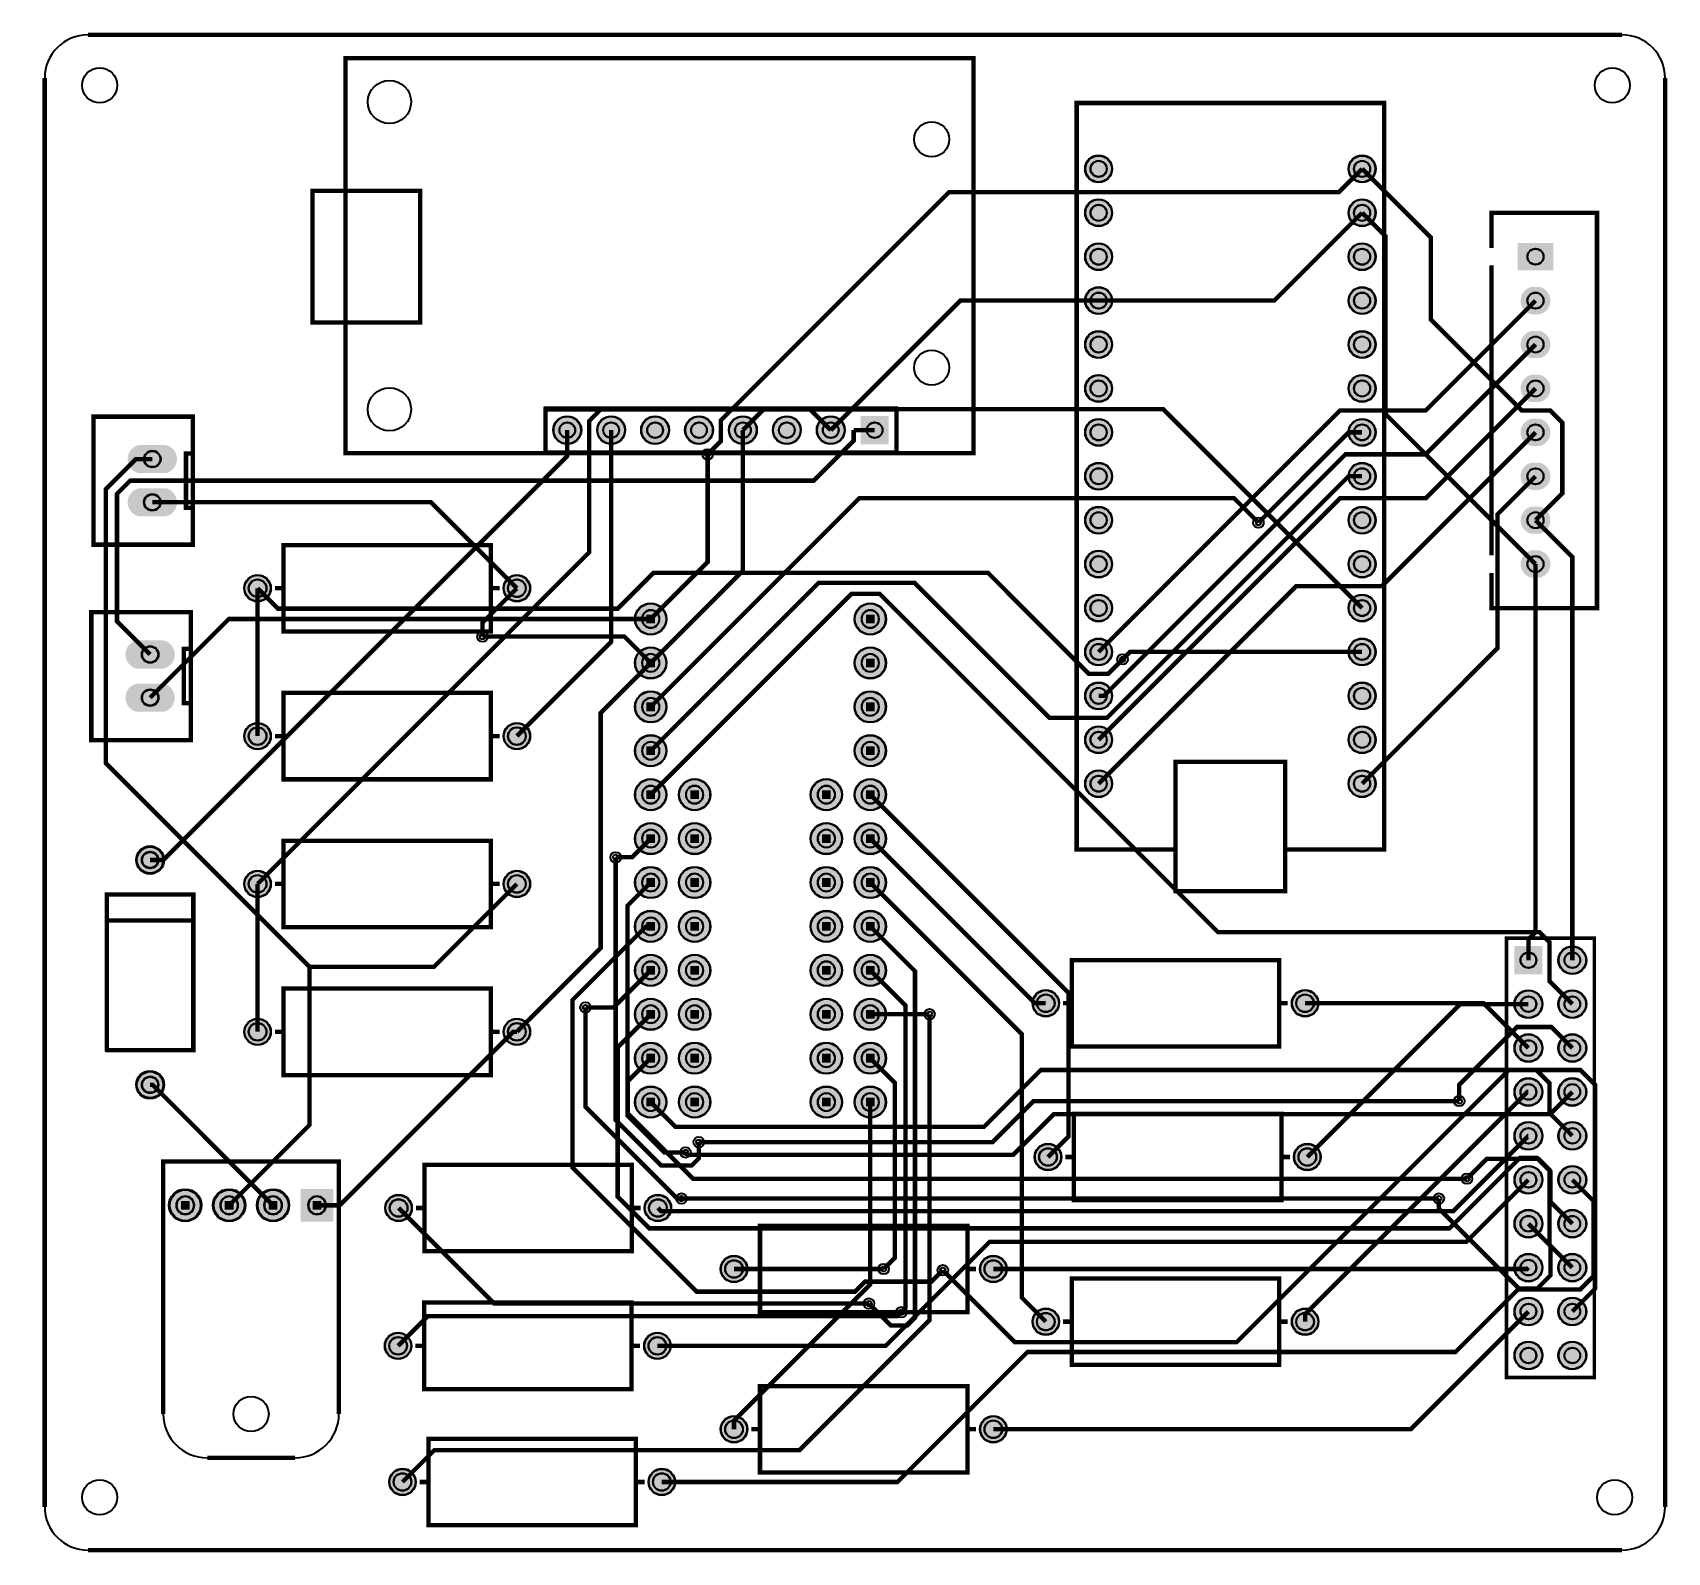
# Model space of a CAD drawing. Header units: millimetres. Extents: x -0.7 to 93.9, y 0 to 87.9.
import ezdxf

# ---------------------------------------------------------------- set-up
doc = ezdxf.new("R2010")
doc.units = ezdxf.units.MM
for name, color, linetype, true_color in [('BoardOutLine', 7, 'Continuous', 0xff00ff), ('BottomLayer', 7, 'Continuous', 0x0000ff), ('BottomSolderMaskLayer', 7, 'Continuous', 0xaa00ff), ('Document', 7, 'Continuous', 0xffffff), ('Hole', 7, 'Continuous', 0x222222), ('Multi-Layer', 7, 'Continuous', 0xc0c0c0), ('TopLayer', 7, 'Continuous', 0xff0000), ('TopSilkLayer', 7, 'Continuous', 0xffcc00), ('TopSolderMaskLayer', 7, 'Continuous', 0x800080)]:
    doc.layers.add(name, color=color, linetype=linetype, true_color=true_color)

msp = doc.modelspace()

# ---------------------------------------------------------------- hatches: boundary and pattern name
at = {"layer": 'BottomSolderMaskLayer'}
for points in [[(60.173, 80.01, 1), (61.748, 80.01, 1)], [(75.413, 80.01, 1), (76.988, 80.01, 1)], [(60.173, 77.47, 1), (61.748, 77.47, 1)], [(75.413, 77.47, 1), (76.988, 77.47, 1)], [(60.173, 74.93, 1), (61.748, 74.93, 1)], [(75.413, 74.93, 1), (76.988, 74.93, 1)], [(85.208, 75.718), (87.259, 75.718), (87.259, 74.143), (85.208, 74.143)], [(60.173, 72.39, 1), (61.748, 72.39, 1)], [(75.413, 72.39, 1), (76.988, 72.39, 1)], [(85.989, 71.603, -0.785398), (85.989, 73.178), (86.477, 73.178, -0.785398), (86.477, 71.603)], [(60.173, 69.85, 1), (61.748, 69.85, 1)], [(75.413, 69.85, 1), (76.988, 69.85, 1)], [(85.989, 69.063, -0.785398), (85.989, 70.638), (86.477, 70.638, -0.785398), (86.477, 69.063)], [(60.173, 67.31, 1), (61.748, 67.31, 1)], [(75.413, 67.31, 1), (76.988, 67.31, 1)], [(85.989, 66.523, -0.785398), (85.989, 68.098), (86.477, 68.098, -0.785398), (86.477, 66.523)], [(29.413, 64.897, 1), (31.039, 64.897, 1)], [(31.953, 64.897, 1), (33.579, 64.897, 1)], [(34.493, 64.897, 1), (36.119, 64.897, 1)], [(37.033, 64.897, 1), (38.659, 64.897, 1)], [(39.573, 64.897, 1), (41.199, 64.897, 1)], [(42.113, 64.897, 1), (43.739, 64.897, 1)], [(44.653, 64.897, 1), (46.279, 64.897, 1)], [(48.819, 64.084), (47.193, 64.084), (47.193, 65.71), (48.819, 65.71)], [(60.173, 64.77, 1), (61.748, 64.77, 1)], [(75.413, 64.77, 1), (76.988, 64.77, 1)], [(85.989, 63.983, -0.785398), (85.989, 65.558), (86.477, 65.558, -0.785398), (86.477, 63.983)], [(7.01, 64.039, -0.785398), (7.01, 62.413), (5.436, 62.413, -0.785398), (5.436, 64.039)], [(60.173, 62.23, 1), (61.748, 62.23, 1)], [(75.413, 62.23, 1), (76.988, 62.23, 1)], [(85.989, 61.443, -0.785398), (85.989, 63.018), (86.477, 63.018, -0.785398), (86.477, 61.443)], [(7.01, 61.539, -0.785398), (7.01, 59.913), (5.436, 59.913, -0.785398), (5.436, 61.539)], [(60.173, 59.69, 1), (61.748, 59.69, 1)], [(75.413, 59.69, 1), (76.988, 59.69, 1)], [(85.989, 58.903, -0.785398), (85.989, 60.478), (86.477, 60.478, -0.785398), (86.477, 58.903)], [(60.173, 57.15, 1), (61.748, 57.15, 1)], [(75.413, 57.15, 1), (76.988, 57.15, 1)], [(85.989, 56.363, -0.785398), (85.989, 57.938), (86.477, 57.938, -0.785398), (86.477, 56.363)], [(11.537, 55.753, 1), (13.087, 55.753, 1)], [(26.537, 55.753, 1), (28.088, 55.753, 1)], [(34.138, 53.975, 1), (35.966, 53.975, 1)], [(46.838, 53.975, 1), (48.666, 53.975, 1)], [(60.173, 54.61, 1), (61.748, 54.61, 1)], [(75.413, 54.61, 1), (76.988, 54.61, 1)], [(6.883, 52.736, -0.785398), (6.883, 51.11), (5.309, 51.11, -0.785398), (5.309, 52.736)], [(34.138, 51.435, 1), (35.966, 51.435, 1)], [(46.838, 51.435, 1), (48.666, 51.435, 1)], [(60.173, 52.07, 1), (61.748, 52.07, 1)], [(75.413, 52.07, 1), (76.988, 52.07, 1)], [(6.883, 50.236, -0.785398), (6.883, 48.61), (5.309, 48.61, -0.785398), (5.309, 50.236)], [(60.173, 49.53, 1), (61.748, 49.53, 1)], [(75.413, 49.53, 1), (76.988, 49.53, 1)], [(34.138, 48.895, 1), (35.966, 48.895, 1)], [(46.838, 48.895, 1), (48.666, 48.895, 1)], [(11.537, 47.201, 1), (13.087, 47.201, 1)], [(26.537, 47.201, 1), (28.088, 47.201, 1)], [(60.173, 46.99, 1), (61.748, 46.99, 1)], [(75.413, 46.99, 1), (76.988, 46.99, 1)], [(34.138, 46.355, 1), (35.966, 46.355, 1)], [(46.838, 46.355, 1), (48.666, 46.355, 1)], [(34.138, 43.815, 1), (35.966, 43.815, 1)], [(36.678, 43.815, 1), (38.506, 43.815, 1)], [(44.298, 43.815, 1), (46.126, 43.815, 1)], [(46.838, 43.815, 1), (48.666, 43.815, 1)], [(60.173, 44.45, 1), (61.748, 44.45, 1)], [(75.413, 44.45, 1), (76.988, 44.45, 1)], [(34.138, 41.275, 1), (35.966, 41.275, 1)], [(36.678, 41.275, 1), (38.506, 41.275, 1)], [(44.298, 41.275, 1), (46.126, 41.275, 1)], [(46.838, 41.275, 1), (48.666, 41.275, 1)], [(5.285, 40.036, 1), (6.907, 40.036, 1)], [(11.537, 38.651, 1), (13.087, 38.651, 1)], [(26.537, 38.651, 1), (28.088, 38.651, 1)], [(34.138, 38.735, 1), (35.966, 38.735, 1)], [(36.678, 38.735, 1), (38.506, 38.735, 1)], [(44.298, 38.735, 1), (46.126, 38.735, 1)], [(46.838, 38.735, 1), (48.666, 38.735, 1)], [(34.138, 36.195, 1), (35.966, 36.195, 1)], [(36.678, 36.195, 1), (38.506, 36.195, 1)], [(44.298, 36.195, 1), (46.126, 36.195, 1)], [(46.838, 36.195, 1), (48.666, 36.195, 1)], [(86.634, 35.055), (86.634, 33.429), (85.009, 33.429), (85.009, 35.055)], [(87.549, 34.242, 1), (89.174, 34.242, 1)], [(34.138, 33.655, 1), (35.966, 33.655, 1)], [(36.678, 33.655, 1), (38.506, 33.655, 1)], [(44.298, 33.655, 1), (46.126, 33.655, 1)], [(46.838, 33.655, 1), (48.666, 33.655, 1)], [(57.13, 31.75, 1), (58.68, 31.75, 1)], [(72.13, 31.75, 1), (73.681, 31.75, 1)], [(85.009, 31.702, 1), (86.634, 31.702, 1)], [(87.549, 31.702, 1), (89.174, 31.702, 1)], [(34.138, 31.115, 1), (35.966, 31.115, 1)], [(36.678, 31.115, 1), (38.506, 31.115, 1)], [(44.298, 31.115, 1), (46.126, 31.115, 1)], [(46.838, 31.115, 1), (48.666, 31.115, 1)], [(11.537, 30.099, 1), (13.087, 30.099, 1)], [(26.537, 30.099, 1), (28.088, 30.099, 1)], [(34.138, 28.575, 1), (35.966, 28.575, 1)], [(36.678, 28.575, 1), (38.506, 28.575, 1)], [(44.298, 28.575, 1), (46.126, 28.575, 1)], [(46.838, 28.575, 1), (48.666, 28.575, 1)], [(85.009, 29.162, 1), (86.634, 29.162, 1)], [(87.549, 29.162, 1), (89.174, 29.162, 1)], [(5.285, 27.036, 1), (6.907, 27.036, 1)], [(85.009, 26.622, 1), (86.634, 26.622, 1)], [(87.549, 26.622, 1), (89.174, 26.622, 1)], [(34.138, 26.035, 1), (35.966, 26.035, 1)], [(36.678, 26.035, 1), (38.506, 26.035, 1)], [(44.298, 26.035, 1), (46.126, 26.035, 1)], [(46.838, 26.035, 1), (48.666, 26.035, 1)], [(85.009, 24.082, 1), (86.634, 24.082, 1)], [(87.549, 24.082, 1), (89.174, 24.082, 1)], [(57.257, 22.86, 1), (58.807, 22.86, 1)], [(72.257, 22.86, 1), (73.808, 22.86, 1)], [(85.009, 21.542, 1), (86.634, 21.542, 1)], [(87.549, 21.542, 1), (89.174, 21.542, 1)], [(7.188, 20.066, 1), (9.068, 20.066, 1)], [(9.728, 20.066, 1), (11.608, 20.066, 1)], [(12.268, 20.066, 1), (14.148, 20.066, 1)], [(14.808, 19.126), (14.808, 21.006), (16.688, 21.006), (16.688, 19.126)], [(19.692, 19.911, 1), (21.243, 19.911, 1)], [(34.693, 19.911, 1), (36.244, 19.911, 1)], [(85.009, 19.002, 1), (86.634, 19.002, 1)], [(87.549, 19.002, 1), (89.174, 19.002, 1)], [(39.096, 16.383, 1), (40.646, 16.383, 1)], [(54.096, 16.383, 1), (55.647, 16.383, 1)], [(85.009, 16.462, 1), (86.634, 16.462, 1)], [(87.549, 16.462, 1), (89.174, 16.462, 1)], [(85.009, 13.922, 1), (86.634, 13.922, 1)], [(87.549, 13.922, 1), (89.174, 13.922, 1)], [(57.13, 13.335, 1), (58.68, 13.335, 1)], [(72.13, 13.335, 1), (73.681, 13.335, 1)], [(19.665, 11.938, 1), (21.215, 11.938, 1)], [(34.665, 11.938, 1), (36.216, 11.938, 1)], [(85.009, 11.382, 1), (86.634, 11.382, 1)], [(87.549, 11.382, 1), (89.174, 11.382, 1)], [(39.096, 7.112, 1), (40.646, 7.112, 1)], [(54.096, 7.112, 1), (55.647, 7.112, 1)], [(19.919, 4.064, 1), (21.469, 4.064, 1)], [(34.919, 4.064, 1), (36.47, 4.064, 1)]]:
    msp.add_hatch(color=256, dxfattribs=at).paths.add_polyline_path(points)
at = {"layer": 'Document'}
for points in [[(34.798, 54.229), (34.798, 53.721), (35.306, 53.721), (35.306, 54.229)], [(47.498, 54.229), (47.498, 53.721), (48.006, 53.721), (48.006, 54.229)], [(34.798, 51.689), (34.798, 51.181), (35.306, 51.181), (35.306, 51.689)], [(47.498, 51.689), (47.498, 51.181), (48.006, 51.181), (48.006, 51.689)], [(34.798, 49.149), (34.798, 48.641), (35.306, 48.641), (35.306, 49.149)], [(47.498, 49.149), (47.498, 48.641), (48.006, 48.641), (48.006, 49.149)], [(34.798, 46.609), (34.798, 46.101), (35.306, 46.101), (35.306, 46.609)], [(47.498, 46.609), (47.498, 46.101), (48.006, 46.101), (48.006, 46.609)], [(34.798, 44.069), (34.798, 43.561), (35.306, 43.561), (35.306, 44.069)], [(37.338, 44.069), (37.338, 43.561), (37.846, 43.561), (37.846, 44.069)], [(44.958, 44.069), (44.958, 43.561), (45.466, 43.561), (45.466, 44.069)], [(48.006, 43.561), (48.006, 44.069), (47.498, 44.069), (47.498, 43.561)], [(34.798, 41.529), (34.798, 41.021), (35.306, 41.021), (35.306, 41.529)], [(37.338, 41.529), (37.338, 41.021), (37.846, 41.021), (37.846, 41.529)], [(44.958, 41.529), (44.958, 41.021), (45.466, 41.021), (45.466, 41.529)], [(48.006, 41.021), (48.006, 41.529), (47.498, 41.529), (47.498, 41.021)], [(34.798, 38.989), (34.798, 38.481), (35.306, 38.481), (35.306, 38.989)], [(37.338, 38.989), (37.338, 38.481), (37.846, 38.481), (37.846, 38.989)], [(44.958, 38.989), (44.958, 38.481), (45.466, 38.481), (45.466, 38.989)], [(48.006, 38.481), (48.006, 38.989), (47.498, 38.989), (47.498, 38.481)], [(34.798, 36.449), (34.798, 35.941), (35.306, 35.941), (35.306, 36.449)], [(37.338, 36.449), (37.338, 35.941), (37.846, 35.941), (37.846, 36.449)], [(44.958, 36.449), (44.958, 35.941), (45.466, 35.941), (45.466, 36.449)], [(48.006, 35.941), (48.006, 36.449), (47.498, 36.449), (47.498, 35.941)], [(34.798, 33.909), (34.798, 33.401), (35.306, 33.401), (35.306, 33.909)], [(37.338, 33.909), (37.338, 33.401), (37.846, 33.401), (37.846, 33.909)], [(44.958, 33.909), (44.958, 33.401), (45.466, 33.401), (45.466, 33.909)], [(48.006, 33.401), (48.006, 33.909), (47.498, 33.909), (47.498, 33.401)], [(34.798, 31.369), (34.798, 30.861), (35.306, 30.861), (35.306, 31.369)], [(37.338, 31.369), (37.338, 30.861), (37.846, 30.861), (37.846, 31.369)], [(44.958, 31.369), (44.958, 30.861), (45.466, 30.861), (45.466, 31.369)], [(48.006, 30.861), (48.006, 31.369), (47.498, 31.369), (47.498, 30.861)], [(34.798, 28.829), (34.798, 28.321), (35.306, 28.321), (35.306, 28.829)], [(37.338, 28.829), (37.338, 28.321), (37.846, 28.321), (37.846, 28.829)], [(44.958, 28.829), (44.958, 28.321), (45.466, 28.321), (45.466, 28.829)], [(48.006, 28.321), (48.006, 28.829), (47.498, 28.829), (47.498, 28.321)], [(34.798, 26.289), (34.798, 25.781), (35.306, 25.781), (35.306, 26.289)], [(37.338, 26.289), (37.338, 25.781), (37.846, 25.781), (37.846, 26.289)], [(44.958, 26.289), (44.958, 25.781), (45.466, 25.781), (45.466, 26.289)], [(48.006, 25.781), (48.006, 26.289), (47.498, 26.289), (47.498, 25.781)]]:
    msp.add_hatch(color=256, dxfattribs=at).paths.add_polyline_path(points)
at = {"layer": 'Multi-Layer'}
for points in [[(60.198, 80.01, 1), (61.722, 80.01, 1)], [(75.438, 80.01, 1), (76.962, 80.01, 1)], [(60.198, 77.47, 1), (61.722, 77.47, 1)], [(75.438, 77.47, 1), (76.962, 77.47, 1)], [(60.198, 74.93, 1), (61.722, 74.93, 1)], [(75.438, 74.93, 1), (76.962, 74.93, 1)], [(85.233, 75.692), (87.233, 75.692), (87.233, 74.168), (85.233, 74.168)], [(60.198, 72.39, 1), (61.722, 72.39, 1)], [(75.438, 72.39, 1), (76.962, 72.39, 1)], [(85.995, 71.628, -0.785398), (85.995, 73.152), (86.471, 73.152, -0.785398), (86.471, 71.628)], [(60.198, 69.85, 1), (61.722, 69.85, 1)], [(75.438, 69.85, 1), (76.962, 69.85, 1)], [(85.995, 69.088, -0.785398), (85.995, 70.612), (86.471, 70.612, -0.785398), (86.471, 69.088)], [(60.198, 67.31, 1), (61.722, 67.31, 1)], [(75.438, 67.31, 1), (76.962, 67.31, 1)], [(85.995, 66.548, -0.785398), (85.995, 68.072), (86.471, 68.072, -0.785398), (86.471, 66.548)], [(29.439, 64.897, 1), (31.013, 64.897, 1)], [(31.979, 64.897, 1), (33.553, 64.897, 1)], [(34.519, 64.897, 1), (36.093, 64.897, 1)], [(37.059, 64.897, 1), (38.633, 64.897, 1)], [(39.599, 64.897, 1), (41.173, 64.897, 1)], [(42.139, 64.897, 1), (43.713, 64.897, 1)], [(44.679, 64.897, 1), (46.253, 64.897, 1)], [(48.793, 64.11), (47.219, 64.11), (47.219, 65.685), (48.793, 65.685)], [(60.198, 64.77, 1), (61.722, 64.77, 1)], [(75.438, 64.77, 1), (76.962, 64.77, 1)], [(85.995, 64.008, -0.785398), (85.995, 65.532), (86.471, 65.532, -0.785398), (86.471, 64.008)], [(6.961, 63.988, -0.785398), (6.961, 62.464), (5.485, 62.464, -0.785398), (5.485, 63.988)], [(60.198, 62.23, 1), (61.722, 62.23, 1)], [(75.438, 62.23, 1), (76.962, 62.23, 1)], [(85.995, 61.468, -0.785398), (85.995, 62.992), (86.471, 62.992, -0.785398), (86.471, 61.468)], [(6.961, 61.488, -0.785398), (6.961, 59.964), (5.485, 59.964, -0.785398), (5.485, 61.488)], [(60.198, 59.69, 1), (61.722, 59.69, 1)], [(75.438, 59.69, 1), (76.962, 59.69, 1)], [(85.995, 58.928, -0.785398), (85.995, 60.452), (86.471, 60.452, -0.785398), (86.471, 58.928)], [(60.198, 57.15, 1), (61.722, 57.15, 1)], [(75.438, 57.15, 1), (76.962, 57.15, 1)], [(85.995, 56.388, -0.785398), (85.995, 57.912), (86.471, 57.912, -0.785398), (86.471, 56.388)], [(11.562, 55.753, 1), (13.062, 55.753, 1)], [(26.562, 55.753, 1), (28.062, 55.753, 1)], [(34.163, 53.975, 1), (35.941, 53.975, 1)], [(46.863, 53.975, 1), (48.641, 53.975, 1)], [(60.198, 54.61, 1), (61.722, 54.61, 1)], [(75.438, 54.61, 1), (76.962, 54.61, 1)], [(6.834, 52.685, -0.785398), (6.834, 51.161), (5.358, 51.161, -0.785398), (5.358, 52.685)], [(34.163, 51.435, 1), (35.941, 51.435, 1)], [(46.863, 51.435, 1), (48.641, 51.435, 1)], [(60.198, 52.07, 1), (61.722, 52.07, 1)], [(75.438, 52.07, 1), (76.962, 52.07, 1)], [(6.834, 50.185, -0.785398), (6.834, 48.661), (5.358, 48.661, -0.785398), (5.358, 50.185)], [(60.198, 49.53, 1), (61.722, 49.53, 1)], [(75.438, 49.53, 1), (76.962, 49.53, 1)], [(34.163, 48.895, 1), (35.941, 48.895, 1)], [(46.863, 48.895, 1), (48.641, 48.895, 1)], [(11.562, 47.201, 1), (13.062, 47.201, 1)], [(26.562, 47.201, 1), (28.062, 47.201, 1)], [(60.198, 46.99, 1), (61.722, 46.99, 1)], [(75.438, 46.99, 1), (76.962, 46.99, 1)], [(34.163, 46.355, 1), (35.941, 46.355, 1)], [(46.863, 46.355, 1), (48.641, 46.355, 1)], [(34.163, 43.815, 1), (35.941, 43.815, 1)], [(36.703, 43.815, 1), (38.481, 43.815, 1)], [(44.323, 43.815, 1), (46.101, 43.815, 1)], [(46.863, 43.815, 1), (48.641, 43.815, 1)], [(60.198, 44.45, 1), (61.722, 44.45, 1)], [(75.438, 44.45, 1), (76.962, 44.45, 1)], [(34.163, 41.275, 1), (35.941, 41.275, 1)], [(36.703, 41.275, 1), (38.481, 41.275, 1)], [(44.323, 41.275, 1), (46.101, 41.275, 1)], [(46.863, 41.275, 1), (48.641, 41.275, 1)], [(5.336, 40.036, 1), (6.856, 40.036, 1)], [(11.562, 38.651, 1), (13.062, 38.651, 1)], [(26.562, 38.651, 1), (28.062, 38.651, 1)], [(34.163, 38.735, 1), (35.941, 38.735, 1)], [(36.703, 38.735, 1), (38.481, 38.735, 1)], [(44.323, 38.735, 1), (46.101, 38.735, 1)], [(46.863, 38.735, 1), (48.641, 38.735, 1)], [(34.163, 36.195, 1), (35.941, 36.195, 1)], [(36.703, 36.195, 1), (38.481, 36.195, 1)], [(44.323, 36.195, 1), (46.101, 36.195, 1)], [(46.863, 36.195, 1), (48.641, 36.195, 1)], [(86.609, 35.029), (86.609, 33.454), (85.034, 33.454), (85.034, 35.029)], [(87.574, 34.242, 1), (89.149, 34.242, 1)], [(34.163, 33.655, 1), (35.941, 33.655, 1)], [(36.703, 33.655, 1), (38.481, 33.655, 1)], [(44.323, 33.655, 1), (46.101, 33.655, 1)], [(46.863, 33.655, 1), (48.641, 33.655, 1)], [(57.155, 31.75, 1), (58.655, 31.75, 1)], [(72.155, 31.75, 1), (73.655, 31.75, 1)], [(85.034, 31.702, 1), (86.609, 31.702, 1)], [(87.574, 31.702, 1), (89.149, 31.702, 1)], [(34.163, 31.115, 1), (35.941, 31.115, 1)], [(36.703, 31.115, 1), (38.481, 31.115, 1)], [(44.323, 31.115, 1), (46.101, 31.115, 1)], [(46.863, 31.115, 1), (48.641, 31.115, 1)], [(11.562, 30.099, 1), (13.062, 30.099, 1)], [(26.562, 30.099, 1), (28.062, 30.099, 1)], [(34.163, 28.575, 1), (35.941, 28.575, 1)], [(36.703, 28.575, 1), (38.481, 28.575, 1)], [(44.323, 28.575, 1), (46.101, 28.575, 1)], [(46.863, 28.575, 1), (48.641, 28.575, 1)], [(85.034, 29.162, 1), (86.609, 29.162, 1)], [(87.574, 29.162, 1), (89.149, 29.162, 1)], [(5.336, 27.036, 1), (6.856, 27.036, 1)], [(34.163, 26.035, 1), (35.941, 26.035, 1)], [(36.703, 26.035, 1), (38.481, 26.035, 1)], [(44.323, 26.035, 1), (46.101, 26.035, 1)], [(46.863, 26.035, 1), (48.641, 26.035, 1)], [(85.034, 26.622, 1), (86.609, 26.622, 1)], [(87.574, 26.622, 1), (89.149, 26.622, 1)], [(85.034, 24.082, 1), (86.609, 24.082, 1)], [(87.574, 24.082, 1), (89.149, 24.082, 1)], [(57.282, 22.86, 1), (58.782, 22.86, 1)], [(72.282, 22.86, 1), (73.782, 22.86, 1)], [(85.034, 21.542, 1), (86.609, 21.542, 1)], [(87.574, 21.542, 1), (89.149, 21.542, 1)], [(7.239, 20.066, 1), (9.017, 20.066, 1)], [(9.779, 20.066, 1), (11.557, 20.066, 1)], [(12.319, 20.066, 1), (14.097, 20.066, 1)], [(14.859, 19.177), (14.859, 20.955), (16.637, 20.955), (16.637, 19.177)], [(19.718, 19.911, 1), (21.218, 19.911, 1)], [(34.718, 19.911, 1), (36.218, 19.911, 1)], [(85.034, 19.002, 1), (86.609, 19.002, 1)], [(87.574, 19.002, 1), (89.149, 19.002, 1)], [(39.121, 16.383, 1), (40.621, 16.383, 1)], [(54.121, 16.383, 1), (55.621, 16.383, 1)], [(85.034, 16.462, 1), (86.609, 16.462, 1)], [(87.574, 16.462, 1), (89.149, 16.462, 1)], [(85.034, 13.922, 1), (86.609, 13.922, 1)], [(87.574, 13.922, 1), (89.149, 13.922, 1)], [(57.155, 13.335, 1), (58.655, 13.335, 1)], [(72.155, 13.335, 1), (73.655, 13.335, 1)], [(19.69, 11.938, 1), (21.19, 11.938, 1)], [(34.69, 11.938, 1), (36.19, 11.938, 1)], [(85.034, 11.382, 1), (86.609, 11.382, 1)], [(87.574, 11.382, 1), (89.149, 11.382, 1)], [(39.121, 7.112, 1), (40.621, 7.112, 1)], [(54.121, 7.112, 1), (55.621, 7.112, 1)], [(19.944, 4.064, 1), (21.444, 4.064, 1)], [(34.944, 4.064, 1), (36.444, 4.064, 1)]]:
    msp.add_hatch(color=256, dxfattribs=at).paths.add_polyline_path(points)
at = {"layer": 'TopSilkLayer'}
for points in [[(7.874, 19.812), (8.382, 19.812), (8.382, 20.32), (7.874, 20.32)], [(10.414, 19.812), (10.922, 19.812), (10.922, 20.32), (10.414, 20.32)], [(12.954, 19.812), (13.462, 19.812), (13.462, 20.32), (12.954, 20.32)], [(15.494, 19.812), (16.002, 19.812), (16.002, 20.32), (15.494, 20.32)]]:
    msp.add_hatch(color=256, dxfattribs=at).paths.add_polyline_path(points)
at = {"layer": 'TopSolderMaskLayer'}
for points in [[(60.173, 80.01, 1), (61.748, 80.01, 1)], [(75.413, 80.01, 1), (76.988, 80.01, 1)], [(60.173, 77.47, 1), (61.748, 77.47, 1)], [(75.413, 77.47, 1), (76.988, 77.47, 1)], [(60.173, 74.93, 1), (61.748, 74.93, 1)], [(75.413, 74.93, 1), (76.988, 74.93, 1)], [(85.208, 75.718), (87.259, 75.718), (87.259, 74.143), (85.208, 74.143)], [(60.173, 72.39, 1), (61.748, 72.39, 1)], [(75.413, 72.39, 1), (76.988, 72.39, 1)], [(85.989, 71.603, -0.785398), (85.989, 73.178), (86.477, 73.178, -0.785398), (86.477, 71.603)], [(60.173, 69.85, 1), (61.748, 69.85, 1)], [(75.413, 69.85, 1), (76.988, 69.85, 1)], [(85.989, 69.063, -0.785398), (85.989, 70.638), (86.477, 70.638, -0.785398), (86.477, 69.063)], [(60.173, 67.31, 1), (61.748, 67.31, 1)], [(75.413, 67.31, 1), (76.988, 67.31, 1)], [(85.989, 66.523, -0.785398), (85.989, 68.098), (86.477, 68.098, -0.785398), (86.477, 66.523)], [(29.413, 64.897, 1), (31.039, 64.897, 1)], [(31.953, 64.897, 1), (33.579, 64.897, 1)], [(34.493, 64.897, 1), (36.119, 64.897, 1)], [(37.033, 64.897, 1), (38.659, 64.897, 1)], [(39.573, 64.897, 1), (41.199, 64.897, 1)], [(42.113, 64.897, 1), (43.739, 64.897, 1)], [(44.653, 64.897, 1), (46.279, 64.897, 1)], [(48.819, 64.084), (47.193, 64.084), (47.193, 65.71), (48.819, 65.71)], [(60.173, 64.77, 1), (61.748, 64.77, 1)], [(75.413, 64.77, 1), (76.988, 64.77, 1)], [(85.989, 63.983, -0.785398), (85.989, 65.558), (86.477, 65.558, -0.785398), (86.477, 63.983)], [(7.01, 64.039, -0.785398), (7.01, 62.413), (5.436, 62.413, -0.785398), (5.436, 64.039)], [(60.173, 62.23, 1), (61.748, 62.23, 1)], [(75.413, 62.23, 1), (76.988, 62.23, 1)], [(85.989, 61.443, -0.785398), (85.989, 63.018), (86.477, 63.018, -0.785398), (86.477, 61.443)], [(7.01, 61.539, -0.785398), (7.01, 59.913), (5.436, 59.913, -0.785398), (5.436, 61.539)], [(60.173, 59.69, 1), (61.748, 59.69, 1)], [(75.413, 59.69, 1), (76.988, 59.69, 1)], [(85.989, 58.903, -0.785398), (85.989, 60.478), (86.477, 60.478, -0.785398), (86.477, 58.903)], [(60.173, 57.15, 1), (61.748, 57.15, 1)], [(75.413, 57.15, 1), (76.988, 57.15, 1)], [(85.989, 56.363, -0.785398), (85.989, 57.938), (86.477, 57.938, -0.785398), (86.477, 56.363)], [(11.537, 55.753, 1), (13.087, 55.753, 1)], [(26.537, 55.753, 1), (28.088, 55.753, 1)], [(34.138, 53.975, 1), (35.966, 53.975, 1)], [(46.838, 53.975, 1), (48.666, 53.975, 1)], [(60.173, 54.61, 1), (61.748, 54.61, 1)], [(75.413, 54.61, 1), (76.988, 54.61, 1)], [(6.883, 52.736, -0.785398), (6.883, 51.11), (5.309, 51.11, -0.785398), (5.309, 52.736)], [(34.138, 51.435, 1), (35.966, 51.435, 1)], [(46.838, 51.435, 1), (48.666, 51.435, 1)], [(60.173, 52.07, 1), (61.748, 52.07, 1)], [(75.413, 52.07, 1), (76.988, 52.07, 1)], [(6.883, 50.236, -0.785398), (6.883, 48.61), (5.309, 48.61, -0.785398), (5.309, 50.236)], [(60.173, 49.53, 1), (61.748, 49.53, 1)], [(75.413, 49.53, 1), (76.988, 49.53, 1)], [(34.138, 48.895, 1), (35.966, 48.895, 1)], [(46.838, 48.895, 1), (48.666, 48.895, 1)], [(11.537, 47.201, 1), (13.087, 47.201, 1)], [(26.537, 47.201, 1), (28.088, 47.201, 1)], [(60.173, 46.99, 1), (61.748, 46.99, 1)], [(75.413, 46.99, 1), (76.988, 46.99, 1)], [(34.138, 46.355, 1), (35.966, 46.355, 1)], [(46.838, 46.355, 1), (48.666, 46.355, 1)], [(34.138, 43.815, 1), (35.966, 43.815, 1)], [(36.678, 43.815, 1), (38.506, 43.815, 1)], [(44.298, 43.815, 1), (46.126, 43.815, 1)], [(46.838, 43.815, 1), (48.666, 43.815, 1)], [(60.173, 44.45, 1), (61.748, 44.45, 1)], [(75.413, 44.45, 1), (76.988, 44.45, 1)], [(34.138, 41.275, 1), (35.966, 41.275, 1)], [(36.678, 41.275, 1), (38.506, 41.275, 1)], [(44.298, 41.275, 1), (46.126, 41.275, 1)], [(46.838, 41.275, 1), (48.666, 41.275, 1)], [(5.285, 40.036, 1), (6.907, 40.036, 1)], [(11.537, 38.651, 1), (13.087, 38.651, 1)], [(26.537, 38.651, 1), (28.088, 38.651, 1)], [(34.138, 38.735, 1), (35.966, 38.735, 1)], [(36.678, 38.735, 1), (38.506, 38.735, 1)], [(44.298, 38.735, 1), (46.126, 38.735, 1)], [(46.838, 38.735, 1), (48.666, 38.735, 1)], [(34.138, 36.195, 1), (35.966, 36.195, 1)], [(36.678, 36.195, 1), (38.506, 36.195, 1)], [(44.298, 36.195, 1), (46.126, 36.195, 1)], [(46.838, 36.195, 1), (48.666, 36.195, 1)], [(86.634, 35.055), (86.634, 33.429), (85.009, 33.429), (85.009, 35.055)], [(87.549, 34.242, 1), (89.174, 34.242, 1)], [(34.138, 33.655, 1), (35.966, 33.655, 1)], [(36.678, 33.655, 1), (38.506, 33.655, 1)], [(44.298, 33.655, 1), (46.126, 33.655, 1)], [(46.838, 33.655, 1), (48.666, 33.655, 1)], [(57.13, 31.75, 1), (58.68, 31.75, 1)], [(72.13, 31.75, 1), (73.681, 31.75, 1)], [(85.009, 31.702, 1), (86.634, 31.702, 1)], [(87.549, 31.702, 1), (89.174, 31.702, 1)], [(34.138, 31.115, 1), (35.966, 31.115, 1)], [(36.678, 31.115, 1), (38.506, 31.115, 1)], [(44.298, 31.115, 1), (46.126, 31.115, 1)], [(46.838, 31.115, 1), (48.666, 31.115, 1)], [(11.537, 30.099, 1), (13.087, 30.099, 1)], [(26.537, 30.099, 1), (28.088, 30.099, 1)], [(34.138, 28.575, 1), (35.966, 28.575, 1)], [(36.678, 28.575, 1), (38.506, 28.575, 1)], [(44.298, 28.575, 1), (46.126, 28.575, 1)], [(46.838, 28.575, 1), (48.666, 28.575, 1)], [(85.009, 29.162, 1), (86.634, 29.162, 1)], [(87.549, 29.162, 1), (89.174, 29.162, 1)], [(5.285, 27.036, 1), (6.907, 27.036, 1)], [(85.009, 26.622, 1), (86.634, 26.622, 1)], [(87.549, 26.622, 1), (89.174, 26.622, 1)], [(34.138, 26.035, 1), (35.966, 26.035, 1)], [(36.678, 26.035, 1), (38.506, 26.035, 1)], [(44.298, 26.035, 1), (46.126, 26.035, 1)], [(46.838, 26.035, 1), (48.666, 26.035, 1)], [(85.009, 24.082, 1), (86.634, 24.082, 1)], [(87.549, 24.082, 1), (89.174, 24.082, 1)], [(57.257, 22.86, 1), (58.807, 22.86, 1)], [(72.257, 22.86, 1), (73.808, 22.86, 1)], [(85.009, 21.542, 1), (86.634, 21.542, 1)], [(87.549, 21.542, 1), (89.174, 21.542, 1)], [(7.188, 20.066, 1), (9.068, 20.066, 1)], [(9.728, 20.066, 1), (11.608, 20.066, 1)], [(12.268, 20.066, 1), (14.148, 20.066, 1)], [(14.808, 19.126), (14.808, 21.006), (16.688, 21.006), (16.688, 19.126)], [(19.692, 19.911, 1), (21.243, 19.911, 1)], [(34.693, 19.911, 1), (36.244, 19.911, 1)], [(85.009, 19.002, 1), (86.634, 19.002, 1)], [(87.549, 19.002, 1), (89.174, 19.002, 1)], [(39.096, 16.383, 1), (40.646, 16.383, 1)], [(54.096, 16.383, 1), (55.647, 16.383, 1)], [(85.009, 16.462, 1), (86.634, 16.462, 1)], [(87.549, 16.462, 1), (89.174, 16.462, 1)], [(85.009, 13.922, 1), (86.634, 13.922, 1)], [(87.549, 13.922, 1), (89.174, 13.922, 1)], [(57.13, 13.335, 1), (58.68, 13.335, 1)], [(72.13, 13.335, 1), (73.681, 13.335, 1)], [(19.665, 11.938, 1), (21.215, 11.938, 1)], [(34.665, 11.938, 1), (36.216, 11.938, 1)], [(85.009, 11.382, 1), (86.634, 11.382, 1)], [(87.549, 11.382, 1), (89.174, 11.382, 1)], [(39.096, 7.112, 1), (40.646, 7.112, 1)], [(54.096, 7.112, 1), (55.647, 7.112, 1)], [(19.919, 4.064, 1), (21.469, 4.064, 1)], [(34.919, 4.064, 1), (36.47, 4.064, 1)]]:
    msp.add_hatch(color=256, dxfattribs=at).paths.add_polyline_path(points)

# ---------------------------------------------------------------- linework, layer by layer
at = {"layer": 'BoardOutLine', "const_width": 0.254}
for points in [[(2.497, 87.758), (91.228, 87.758)], [(-0.003, 2.624), (-0.003, 85.258)], [(93.728, 85.258), (93.728, 2.624)], [(91.228, 0.124), (2.497, 0.124)]]:
    msp.add_lwpolyline(points, dxfattribs=at)
at = {"layer": 'BoardOutLine'}
for centre, start, end in [((2.497, 85.258), 90, 180), ((91.228, 85.258), 360, 90), ((2.497, 2.624), 180, 270), ((91.228, 2.624), 270, 0)]:
    msp.add_arc(centre, 2.5, start, end, dxfattribs=at)
at = {"layer": 'BottomLayer', "const_width": 0.254}
for points in [[(76.2, 80.01), (80.178, 76.033), (80.178, 71.302), (85.439, 66.04), (87.069, 66.04), (87.782, 65.327), (87.782, 61.239), (86.233, 59.69)], [(86.233, 57.15), (77.549, 65.834), (77.549, 76.121), (76.2, 77.47)], [(12.312, 38.651), (31.496, 57.835), (31.496, 65.434), (32.175, 66.113), (64.697, 66.113), (76.2, 54.61)], [(30.226, 64.897), (30.226, 63.404), (6.858, 40.036), (6.096, 40.036)], [(32.766, 64.897), (32.766, 52.655), (27.312, 47.201)], [(40.386, 64.897), (40.386, 56.769), (35.052, 51.435)], [(35.052, 53.975), (38.345, 57.268), (38.345, 63.502)], [(35.052, 48.895), (47.117, 60.96), (68.793, 60.96), (70.206, 59.548)], [(86.233, 59.69), (88.362, 57.562), (88.362, 34.242)], [(86.233, 57.15), (86.233, 35.868), (85.822, 35.457)], [(12.312, 55.753), (12.312, 47.201)], [(27.312, 55.753), (25.324, 53.765), (25.324, 52.956)], [(76.2, 52.07), (62.776, 52.07), (62.345, 51.64)], [(35.052, 51.435), (32.157, 48.54), (32.157, 34.944), (27.312, 30.099)], [(47.752, 43.815), (59.214, 32.353), (59.214, 24.042), (58.032, 22.86)], [(47.752, 41.275), (57.277, 31.75), (57.905, 31.75)], [(37.834, 23.719), (37.834, 22.783), (37.413, 22.362), (35.663, 22.362), (33.026, 25), (33.026, 40.194)], [(12.312, 30.099), (12.312, 38.651)], [(37.067, 23.125), (35.849, 23.125), (33.709, 25.264), (33.709, 37.392), (35.052, 38.735)], [(47.752, 38.735), (56.514, 29.973), (56.514, 14.726), (57.905, 13.335)], [(47.752, 36.195), (50.339, 33.608), (50.339, 13.562), (49.885, 13.107), (48.949, 13.107), (47.675, 14.381)], [(85.822, 34.242), (85.822, 35.457)], [(47.752, 33.655), (49.783, 31.624), (49.783, 14.119), (49.546, 13.881)], [(20.694, 4.064), (22.527, 5.897), (43.654, 5.897), (51.176, 13.419), (51.176, 31.115)], [(31.285, 31.509), (31.285, 25.762), (36.592, 20.454), (36.83, 20.454)], [(73.032, 22.86), (81.874, 31.702), (85.822, 31.702)], [(88.362, 29.162), (87.146, 30.378), (85.164, 30.378), (81.82, 27.034), (81.82, 26.096)], [(47.752, 28.575), (49.165, 27.162), (49.165, 17.021), (48.527, 16.383)], [(88.362, 24.082), (87.038, 25.406), (87.038, 27.133), (86.279, 27.892), (84.688, 27.892), (68.952, 12.156), (56.107, 12.156), (51.951, 16.312)], [(13.208, 20.066), (6.238, 27.036), (6.096, 27.036)], [(85.822, 26.622), (85.764, 26.622), (72.905, 13.763), (72.905, 13.335)], [(47.752, 26.035), (47.752, 15.495), (39.871, 7.614), (39.871, 7.112)], [(88.362, 16.462), (87.038, 17.786), (87.038, 22.125), (86.404, 22.758), (83.425, 22.758), (82.271, 21.604)], [(80.634, 20.454), (80.634, 19.885), (85.327, 15.192), (88.814, 15.192), (89.578, 15.956), (89.578, 20.326), (88.362, 21.542)]]:
    msp.add_lwpolyline(points, dxfattribs=at)
at = {"layer": 'BottomSolderMaskLayer'}
for points in [[(35.052, 54.489), (35.052, 54.489)], [(47.752, 54.489), (47.752, 54.489)], [(35.052, 53.461), (35.052, 53.461)], [(47.752, 53.461), (47.752, 53.461)], [(35.052, 51.949), (35.052, 51.949)], [(47.752, 51.949), (47.752, 51.949)], [(35.052, 50.921), (35.052, 50.921)], [(47.752, 50.921), (47.752, 50.921)], [(35.052, 49.409), (35.052, 49.409)], [(47.752, 49.409), (47.752, 49.409)], [(35.052, 48.381), (35.052, 48.381)], [(47.752, 48.381), (47.752, 48.381)], [(35.052, 46.869), (35.052, 46.869)], [(47.752, 46.869), (47.752, 46.869)], [(35.052, 45.841), (35.052, 45.841)], [(47.752, 45.841), (47.752, 45.841)], [(35.052, 44.329), (35.052, 44.329)], [(37.592, 44.329), (37.592, 44.329)], [(45.212, 44.329), (45.212, 44.329)], [(47.752, 44.329), (47.752, 44.329)], [(35.052, 43.301), (35.052, 43.301)], [(37.592, 43.301), (37.592, 43.301)], [(45.212, 43.301), (45.212, 43.301)], [(47.752, 43.301), (47.752, 43.301)], [(35.052, 41.789), (35.052, 41.789)], [(37.592, 41.789), (37.592, 41.789)], [(45.212, 41.789), (45.212, 41.789)], [(47.752, 41.789), (47.752, 41.789)], [(35.052, 40.761), (35.052, 40.761)], [(37.592, 40.761), (37.592, 40.761)], [(45.212, 40.761), (45.212, 40.761)], [(47.752, 40.761), (47.752, 40.761)], [(35.052, 39.249), (35.052, 39.249)], [(37.592, 39.249), (37.592, 39.249)], [(45.212, 39.249), (45.212, 39.249)], [(47.752, 39.249), (47.752, 39.249)], [(35.052, 38.221), (35.052, 38.221)], [(37.592, 38.221), (37.592, 38.221)], [(45.212, 38.221), (45.212, 38.221)], [(47.752, 38.221), (47.752, 38.221)], [(35.052, 36.709), (35.052, 36.709)], [(37.592, 36.709), (37.592, 36.709)], [(45.212, 36.709), (45.212, 36.709)], [(47.752, 36.709), (47.752, 36.709)], [(35.052, 35.681), (35.052, 35.681)], [(37.592, 35.681), (37.592, 35.681)], [(45.212, 35.681), (45.212, 35.681)], [(47.752, 35.681), (47.752, 35.681)], [(35.052, 34.169), (35.052, 34.169)], [(37.592, 34.169), (37.592, 34.169)], [(45.212, 34.169), (45.212, 34.169)], [(47.752, 34.169), (47.752, 34.169)], [(35.052, 33.141), (35.052, 33.141)], [(37.592, 33.141), (37.592, 33.141)], [(45.212, 33.141), (45.212, 33.141)], [(47.752, 33.141), (47.752, 33.141)], [(35.052, 31.629), (35.052, 31.629)], [(37.592, 31.629), (37.592, 31.629)], [(45.212, 31.629), (45.212, 31.629)], [(47.752, 31.629), (47.752, 31.629)], [(35.052, 30.601), (35.052, 30.601)], [(37.592, 30.601), (37.592, 30.601)], [(45.212, 30.601), (45.212, 30.601)], [(47.752, 30.601), (47.752, 30.601)], [(35.052, 29.089), (35.052, 29.089)], [(37.592, 29.089), (37.592, 29.089)], [(45.212, 29.089), (45.212, 29.089)], [(47.752, 29.089), (47.752, 29.089)], [(35.052, 28.061), (35.052, 28.061)], [(37.592, 28.061), (37.592, 28.061)], [(45.212, 28.061), (45.212, 28.061)], [(47.752, 28.061), (47.752, 28.061)], [(35.052, 26.549), (35.052, 26.549)], [(37.592, 26.549), (37.592, 26.549)], [(45.212, 26.549), (45.212, 26.549)], [(47.752, 26.549), (47.752, 26.549)], [(35.052, 25.521), (35.052, 25.521)], [(37.592, 25.521), (37.592, 25.521)], [(45.212, 25.521), (45.212, 25.521)], [(47.752, 25.521), (47.752, 25.521)], [(7.6, 20.066), (7.6, 20.066)], [(8.656, 20.066), (8.656, 20.066)], [(10.14, 20.066), (10.14, 20.066)], [(11.196, 20.066), (11.196, 20.066)], [(12.68, 20.066), (12.68, 20.066)], [(13.736, 20.066), (13.736, 20.066)], [(15.22, 20.066), (15.22, 20.066)], [(16.276, 20.066), (16.276, 20.066)]]:
    msp.add_lwpolyline(points, close=True, dxfattribs=at)
for centre, radius in [((60.96, 80.01), 0.787), ((60.96, 80.01), 0.472), ((76.2, 80.01), 0.787), ((76.2, 80.01), 0.472), ((60.96, 77.47), 0.787), ((60.96, 77.47), 0.472), ((76.2, 77.47), 0.787), ((76.2, 77.47), 0.472), ((60.96, 74.93), 0.787), ((76.2, 74.93), 0.787), ((60.96, 74.93), 0.472), ((76.2, 74.93), 0.472), ((86.233, 74.93), 0.469), ((60.96, 72.39), 0.787), ((60.96, 72.39), 0.472), ((76.2, 72.39), 0.787), ((76.2, 72.39), 0.472), ((86.233, 72.39), 0.469), ((60.96, 69.85), 0.787), ((60.96, 69.85), 0.472), ((76.2, 69.85), 0.787), ((76.2, 69.85), 0.472), ((86.233, 69.85), 0.469), ((60.96, 67.31), 0.787), ((76.2, 67.31), 0.787), ((60.96, 67.31), 0.472), ((76.2, 67.31), 0.472), ((86.233, 67.31), 0.469), ((30.226, 64.897), 0.813), ((30.226, 64.897), 0.459), ((32.766, 64.897), 0.813), ((32.766, 64.897), 0.459), ((35.306, 64.897), 0.813), ((35.306, 64.897), 0.459), ((37.846, 64.897), 0.813), ((37.846, 64.897), 0.459), ((40.386, 64.897), 0.813), ((40.386, 64.897), 0.459), ((42.926, 64.897), 0.813), ((42.926, 64.897), 0.459), ((45.466, 64.897), 0.813), ((45.466, 64.897), 0.459), ((48.006, 64.897), 0.459), ((60.96, 64.77), 0.787), ((60.96, 64.77), 0.472), ((76.2, 64.77), 0.787), ((76.2, 64.77), 0.472), ((86.233, 64.77), 0.469), ((6.223, 63.226), 0.488), ((60.96, 62.23), 0.787), ((60.96, 62.23), 0.472), ((76.2, 62.23), 0.787), ((76.2, 62.23), 0.472), ((86.233, 62.23), 0.469), ((6.223, 60.726), 0.488), ((60.96, 59.69), 0.787), ((60.96, 59.69), 0.472), ((76.2, 59.69), 0.787), ((76.2, 59.69), 0.472), ((86.233, 59.69), 0.469), ((60.96, 57.15), 0.787), ((76.2, 57.15), 0.787), ((60.96, 57.15), 0.472), ((76.2, 57.15), 0.472), ((86.233, 57.15), 0.469), ((12.312, 55.753), 0.775), ((12.312, 55.753), 0.517), ((27.312, 55.753), 0.775), ((27.312, 55.753), 0.517), ((35.052, 53.975), 0.914), ((47.752, 53.975), 0.914), ((60.96, 54.61), 0.787), ((60.96, 54.61), 0.472), ((76.2, 54.61), 0.787), ((76.2, 54.61), 0.472), ((6.096, 51.923), 0.488), ((35.052, 51.435), 0.914), ((47.752, 51.435), 0.914), ((60.96, 52.07), 0.787), ((60.96, 52.07), 0.472), ((76.2, 52.07), 0.787), ((76.2, 52.07), 0.472), ((60.96, 49.53), 0.787), ((76.2, 49.53), 0.787), ((6.096, 49.423), 0.488), ((35.052, 48.895), 0.914), ((47.752, 48.895), 0.914), ((60.96, 49.53), 0.472), ((76.2, 49.53), 0.472), ((12.312, 47.201), 0.775), ((12.312, 47.201), 0.517), ((27.312, 47.201), 0.775), ((27.312, 47.201), 0.517), ((60.96, 46.99), 0.787), ((60.96, 46.99), 0.472), ((76.2, 46.99), 0.787), ((76.2, 46.99), 0.472), ((35.052, 46.355), 0.914), ((47.752, 46.355), 0.914), ((35.052, 43.815), 0.914), ((37.592, 43.815), 0.914), ((45.212, 43.815), 0.914), ((47.752, 43.815), 0.914), ((60.96, 44.45), 0.787), ((60.96, 44.45), 0.472), ((76.2, 44.45), 0.787), ((76.2, 44.45), 0.472), ((35.052, 41.275), 0.914), ((37.592, 41.275), 0.914), ((45.212, 41.275), 0.914), ((47.752, 41.275), 0.914), ((6.096, 40.036), 0.811), ((6.096, 40.036), 0.485), ((12.312, 38.651), 0.775), ((12.312, 38.651), 0.517), ((27.312, 38.651), 0.775), ((27.312, 38.651), 0.517), ((35.052, 38.735), 0.914), ((37.592, 38.735), 0.914), ((45.212, 38.735), 0.914), ((47.752, 38.735), 0.914), ((35.052, 36.195), 0.914), ((37.592, 36.195), 0.914), ((45.212, 36.195), 0.914), ((47.752, 36.195), 0.914), ((88.362, 34.242), 0.813), ((35.052, 33.655), 0.914), ((37.592, 33.655), 0.914), ((45.212, 33.655), 0.914), ((47.752, 33.655), 0.914), ((85.822, 34.242), 0.459), ((88.362, 34.242), 0.459), ((57.905, 31.75), 0.775), ((57.905, 31.75), 0.517), ((72.905, 31.75), 0.775), ((72.905, 31.75), 0.517), ((85.822, 31.702), 0.813), ((85.822, 31.702), 0.459), ((88.362, 31.702), 0.813), ((88.362, 31.702), 0.459), ((35.052, 31.115), 0.914), ((37.592, 31.115), 0.914), ((45.212, 31.115), 0.914), ((47.752, 31.115), 0.914), ((12.312, 30.099), 0.775), ((12.312, 30.099), 0.517), ((27.312, 30.099), 0.775), ((27.312, 30.099), 0.517), ((35.052, 28.575), 0.914), ((37.592, 28.575), 0.914), ((45.212, 28.575), 0.914), ((47.752, 28.575), 0.914), ((85.822, 29.162), 0.813), ((85.822, 29.162), 0.459), ((88.362, 29.162), 0.813), ((88.362, 29.162), 0.459), ((6.096, 27.036), 0.811), ((6.096, 27.036), 0.485), ((85.822, 26.622), 0.813), ((88.362, 26.622), 0.813), ((35.052, 26.035), 0.914), ((37.592, 26.035), 0.914), ((45.212, 26.035), 0.914), ((47.752, 26.035), 0.914), ((85.822, 26.622), 0.459), ((88.362, 26.622), 0.459), ((85.822, 24.082), 0.813), ((88.362, 24.082), 0.813), ((85.822, 24.082), 0.459), ((88.362, 24.082), 0.459), ((58.032, 22.86), 0.775), ((58.032, 22.86), 0.517), ((73.032, 22.86), 0.775), ((73.032, 22.86), 0.517), ((85.822, 21.542), 0.813), ((85.822, 21.542), 0.459), ((88.362, 21.542), 0.813), ((88.362, 21.542), 0.459), ((8.128, 20.066), 0.94), ((10.668, 20.066), 0.94), ((13.208, 20.066), 0.94), ((20.468, 19.911), 0.775), ((20.468, 19.911), 0.517), ((35.468, 19.911), 0.775), ((35.468, 19.911), 0.517), ((85.822, 19.002), 0.813), ((85.822, 19.002), 0.459), ((88.362, 19.002), 0.813), ((88.362, 19.002), 0.459), ((39.871, 16.383), 0.775), ((54.871, 16.383), 0.775), ((85.822, 16.462), 0.813), ((88.362, 16.462), 0.813), ((39.871, 16.383), 0.517), ((54.871, 16.383), 0.517), ((85.822, 16.462), 0.459), ((88.362, 16.462), 0.459), ((85.822, 13.922), 0.813), ((85.822, 13.922), 0.459), ((88.362, 13.922), 0.813), ((88.362, 13.922), 0.459), ((57.905, 13.335), 0.775), ((57.905, 13.335), 0.517), ((72.905, 13.335), 0.775), ((72.905, 13.335), 0.517), ((20.44, 11.938), 0.775), ((20.44, 11.938), 0.517), ((35.44, 11.938), 0.775), ((35.44, 11.938), 0.517), ((85.822, 11.382), 0.813), ((85.822, 11.382), 0.459), ((88.362, 11.382), 0.813), ((88.362, 11.382), 0.459), ((39.871, 7.112), 0.775), ((39.871, 7.112), 0.517), ((54.871, 7.112), 0.775), ((54.871, 7.112), 0.517), ((20.694, 4.064), 0.775), ((35.694, 4.064), 0.775), ((20.694, 4.064), 0.517), ((35.694, 4.064), 0.517)]:
    msp.add_circle(centre, radius, dxfattribs=at)
for centre, radius, start, end in [((35.052, 53.975), 0.514, 90, 270), ((35.052, 53.975), 0.514, 270, 90), ((47.752, 53.975), 0.514, 90, 270), ((47.752, 53.975), 0.514, 270, 90), ((35.052, 51.435), 0.514, 90, 270), ((35.052, 51.435), 0.514, 270, 90), ((47.752, 51.435), 0.514, 90, 270), ((47.752, 51.435), 0.514, 270, 90), ((35.052, 48.895), 0.514, 90, 270), ((35.052, 48.895), 0.514, 270, 90), ((47.752, 48.895), 0.514, 90, 270), ((47.752, 48.895), 0.514, 270, 90), ((35.052, 46.355), 0.514, 90, 270), ((35.052, 46.355), 0.514, 270, 90), ((47.752, 46.355), 0.514, 90, 270), ((47.752, 46.355), 0.514, 270, 90), ((35.052, 43.815), 0.514, 90, 270), ((35.052, 43.815), 0.514, 270, 90), ((37.592, 43.815), 0.514, 90, 270), ((37.592, 43.815), 0.514, 270, 90), ((45.212, 43.815), 0.514, 90, 270), ((45.212, 43.815), 0.514, 270, 90), ((47.752, 43.815), 0.514, 450, 270), ((47.752, 43.815), 0.514, 270, 450), ((35.052, 41.275), 0.514, 90, 270), ((35.052, 41.275), 0.514, 270, 90), ((37.592, 41.275), 0.514, 90, 270), ((37.592, 41.275), 0.514, 270, 90), ((45.212, 41.275), 0.514, 90, 270), ((45.212, 41.275), 0.514, 270, 90), ((47.752, 41.275), 0.514, 450, 270), ((47.752, 41.275), 0.514, 270, 450), ((35.052, 38.735), 0.514, 90, 270), ((35.052, 38.735), 0.514, 270, 90), ((37.592, 38.735), 0.514, 90, 270), ((37.592, 38.735), 0.514, 270, 90), ((45.212, 38.735), 0.514, 90, 270), ((45.212, 38.735), 0.514, 270, 90), ((47.752, 38.735), 0.514, 450, 270), ((47.752, 38.735), 0.514, 270, 450), ((35.052, 36.195), 0.514, 90, 270), ((35.052, 36.195), 0.514, 270, 90), ((37.592, 36.195), 0.514, 90, 270), ((37.592, 36.195), 0.514, 270, 90), ((45.212, 36.195), 0.514, 90, 270), ((45.212, 36.195), 0.514, 270, 90), ((47.752, 36.195), 0.514, 450, 270), ((47.752, 36.195), 0.514, 270, 450), ((35.052, 33.655), 0.514, 90, 270), ((35.052, 33.655), 0.514, 270, 90), ((37.592, 33.655), 0.514, 90, 270), ((37.592, 33.655), 0.514, 270, 90), ((45.212, 33.655), 0.514, 90, 270), ((45.212, 33.655), 0.514, 270, 90), ((47.752, 33.655), 0.514, 450, 270), ((47.752, 33.655), 0.514, 270, 450), ((35.052, 31.115), 0.514, 90, 270), ((35.052, 31.115), 0.514, 270, 90), ((37.592, 31.115), 0.514, 90, 270), ((37.592, 31.115), 0.514, 270, 90), ((45.212, 31.115), 0.514, 90, 270), ((45.212, 31.115), 0.514, 270, 90), ((47.752, 31.115), 0.514, 450, 270), ((47.752, 31.115), 0.514, 270, 450), ((35.052, 28.575), 0.514, 90, 270), ((35.052, 28.575), 0.514, 270, 90), ((37.592, 28.575), 0.514, 90, 270), ((37.592, 28.575), 0.514, 270, 90), ((45.212, 28.575), 0.514, 90, 270), ((45.212, 28.575), 0.514, 270, 90), ((47.752, 28.575), 0.514, 450, 270), ((47.752, 28.575), 0.514, 270, 450), ((35.052, 26.035), 0.514, 90, 270), ((35.052, 26.035), 0.514, 270, 90), ((37.592, 26.035), 0.514, 90, 270), ((37.592, 26.035), 0.514, 270, 90), ((45.212, 26.035), 0.514, 90, 270), ((45.212, 26.035), 0.514, 270, 90), ((47.752, 26.035), 0.514, 450, 270), ((47.752, 26.035), 0.514, 270, 450), ((8.128, 20.066), 0.528, 360, 180), ((8.128, 20.066), 0.528, 180, 360), ((10.668, 20.066), 0.528, 360, 180), ((10.668, 20.066), 0.528, 180, 360), ((13.208, 20.066), 0.528, 360, 180), ((13.208, 20.066), 0.528, 180, 360), ((15.748, 20.066), 0.528, 360, 180), ((15.748, 20.066), 0.528, 180, 360)]:
    msp.add_arc(centre, radius, start, end, dxfattribs=at)
at = {"layer": 'Hole'}
for centre in [(38.345, 63.502), (70.205, 59.548), (25.324, 52.956), (62.345, 51.64), (33.026, 40.194), (31.285, 31.509), (51.176, 31.115), (81.82, 26.096), (37.834, 23.719), (37.067, 23.124), (82.271, 21.604), (36.83, 20.454), (80.634, 20.454), (48.527, 16.383), (51.951, 16.312), (47.675, 14.381), (49.546, 13.881)]:
    msp.add_circle(centre, 0.153, dxfattribs=at)
at = {"layer": 'Multi-Layer'}
for points in [[(35.052, 54.475), (35.052, 54.475)], [(47.752, 54.475), (47.752, 54.475)], [(35.052, 53.475), (35.052, 53.475)], [(47.752, 53.475), (47.752, 53.475)], [(35.052, 51.935), (35.052, 51.935)], [(47.752, 51.935), (47.752, 51.935)], [(35.052, 50.935), (35.052, 50.935)], [(47.752, 50.935), (47.752, 50.935)], [(35.052, 49.395), (35.052, 49.395)], [(47.752, 49.395), (47.752, 49.395)], [(35.052, 48.395), (35.052, 48.395)], [(47.752, 48.395), (47.752, 48.395)], [(35.052, 46.855), (35.052, 46.855)], [(47.752, 46.855), (47.752, 46.855)], [(35.052, 45.855), (35.052, 45.855)], [(47.752, 45.855), (47.752, 45.855)], [(35.052, 44.315), (35.052, 44.315)], [(37.592, 44.315), (37.592, 44.315)], [(45.212, 44.315), (45.212, 44.315)], [(47.752, 44.315), (47.752, 44.315)], [(35.052, 43.315), (35.052, 43.315)], [(37.592, 43.315), (37.592, 43.315)], [(45.212, 43.315), (45.212, 43.315)], [(47.752, 43.315), (47.752, 43.315)], [(35.052, 41.775), (35.052, 41.775)], [(37.592, 41.775), (37.592, 41.775)], [(45.212, 41.775), (45.212, 41.775)], [(47.752, 41.775), (47.752, 41.775)], [(35.052, 40.775), (35.052, 40.775)], [(37.592, 40.775), (37.592, 40.775)], [(45.212, 40.775), (45.212, 40.775)], [(47.752, 40.775), (47.752, 40.775)], [(35.052, 39.235), (35.052, 39.235)], [(37.592, 39.235), (37.592, 39.235)], [(45.212, 39.235), (45.212, 39.235)], [(47.752, 39.235), (47.752, 39.235)], [(35.052, 38.235), (35.052, 38.235)], [(37.592, 38.235), (37.592, 38.235)], [(45.212, 38.235), (45.212, 38.235)], [(47.752, 38.235), (47.752, 38.235)], [(35.052, 36.695), (35.052, 36.695)], [(37.592, 36.695), (37.592, 36.695)], [(45.212, 36.695), (45.212, 36.695)], [(47.752, 36.695), (47.752, 36.695)], [(35.052, 35.695), (35.052, 35.695)], [(37.592, 35.695), (37.592, 35.695)], [(45.212, 35.695), (45.212, 35.695)], [(47.752, 35.695), (47.752, 35.695)], [(35.052, 34.155), (35.052, 34.155)], [(37.592, 34.155), (37.592, 34.155)], [(45.212, 34.155), (45.212, 34.155)], [(47.752, 34.155), (47.752, 34.155)], [(35.052, 33.155), (35.052, 33.155)], [(37.592, 33.155), (37.592, 33.155)], [(45.212, 33.155), (45.212, 33.155)], [(47.752, 33.155), (47.752, 33.155)], [(35.052, 31.615), (35.052, 31.615)], [(37.592, 31.615), (37.592, 31.615)], [(45.212, 31.615), (45.212, 31.615)], [(47.752, 31.615), (47.752, 31.615)], [(35.052, 30.615), (35.052, 30.615)], [(37.592, 30.615), (37.592, 30.615)], [(45.212, 30.615), (45.212, 30.615)], [(47.752, 30.615), (47.752, 30.615)], [(35.052, 29.075), (35.052, 29.075)], [(37.592, 29.075), (37.592, 29.075)], [(45.212, 29.075), (45.212, 29.075)], [(47.752, 29.075), (47.752, 29.075)], [(35.052, 28.075), (35.052, 28.075)], [(37.592, 28.075), (37.592, 28.075)], [(45.212, 28.075), (45.212, 28.075)], [(47.752, 28.075), (47.752, 28.075)], [(35.052, 26.535), (35.052, 26.535)], [(37.592, 26.535), (37.592, 26.535)], [(45.212, 26.535), (45.212, 26.535)], [(47.752, 26.535), (47.752, 26.535)], [(35.052, 25.535), (35.052, 25.535)], [(37.592, 25.535), (37.592, 25.535)], [(45.212, 25.535), (45.212, 25.535)], [(47.752, 25.535), (47.752, 25.535)], [(7.628, 20.066), (7.628, 20.066)], [(8.628, 20.066), (8.628, 20.066)], [(10.168, 20.066), (10.168, 20.066)], [(11.168, 20.066), (11.168, 20.066)], [(12.708, 20.066), (12.708, 20.066)], [(13.708, 20.066), (13.708, 20.066)], [(15.248, 20.066), (15.248, 20.066)], [(16.248, 20.066), (16.248, 20.066)]]:
    msp.add_lwpolyline(points, close=True, dxfattribs=at)
for centre, radius in [((3.175, 84.836), 1.016), ((19.94, 83.879), 1.25), ((90.678, 84.836), 1.016), ((51.309, 81.72), 1.016), ((60.96, 80.01), 0.762), ((60.96, 80.01), 0.457), ((76.2, 80.01), 0.762), ((76.2, 80.01), 0.457), ((60.96, 77.47), 0.762), ((60.96, 77.47), 0.457), ((76.2, 77.47), 0.762), ((76.2, 77.47), 0.457), ((60.96, 74.93), 0.762), ((76.2, 74.93), 0.762), ((60.96, 74.93), 0.457), ((76.2, 74.93), 0.457), ((86.233, 74.93), 0.457), ((60.96, 72.39), 0.762), ((60.96, 72.39), 0.457), ((76.2, 72.39), 0.762), ((76.2, 72.39), 0.457), ((86.233, 72.39), 0.457), ((60.96, 69.85), 0.762), ((60.96, 69.85), 0.457), ((76.2, 69.85), 0.762), ((76.2, 69.85), 0.457), ((86.233, 69.85), 0.457), ((51.309, 68.512), 1.016), ((19.94, 66.099), 1.25), ((60.96, 67.31), 0.762), ((60.96, 67.31), 0.457), ((76.2, 67.31), 0.762), ((76.2, 67.31), 0.457), ((86.233, 67.31), 0.457), ((30.226, 64.897), 0.787), ((30.226, 64.897), 0.445), ((32.766, 64.897), 0.787), ((32.766, 64.897), 0.445), ((35.306, 64.897), 0.787), ((35.306, 64.897), 0.445), ((37.846, 64.897), 0.787), ((37.846, 64.897), 0.445), ((40.386, 64.897), 0.787), ((40.386, 64.897), 0.445), ((42.926, 64.897), 0.787), ((42.926, 64.897), 0.445), ((45.466, 64.897), 0.787), ((45.466, 64.897), 0.445), ((48.006, 64.897), 0.445), ((60.96, 64.77), 0.762), ((76.2, 64.77), 0.762), ((60.96, 64.77), 0.457), ((76.2, 64.77), 0.457), ((86.233, 64.77), 0.457), ((6.223, 63.226), 0.457), ((38.345, 63.502), 0.305), ((60.96, 62.23), 0.762), ((60.96, 62.23), 0.457), ((76.2, 62.23), 0.762), ((76.2, 62.23), 0.457), ((86.233, 62.23), 0.457), ((6.223, 60.726), 0.457), ((60.96, 59.69), 0.762), ((60.96, 59.69), 0.457), ((70.205, 59.548), 0.305), ((76.2, 59.69), 0.762), ((76.2, 59.69), 0.457), ((86.233, 59.69), 0.457), ((60.96, 57.15), 0.762), ((76.2, 57.15), 0.762), ((60.96, 57.15), 0.457), ((76.2, 57.15), 0.457), ((86.233, 57.15), 0.457), ((12.312, 55.753), 0.75), ((12.312, 55.753), 0.5), ((27.312, 55.753), 0.75), ((27.312, 55.753), 0.5), ((35.052, 53.975), 0.889), ((47.752, 53.975), 0.889), ((60.96, 54.61), 0.762), ((60.96, 54.61), 0.457), ((76.2, 54.61), 0.762), ((76.2, 54.61), 0.457), ((25.324, 52.956), 0.305), ((6.096, 51.923), 0.457), ((35.052, 51.435), 0.889), ((47.752, 51.435), 0.889), ((60.96, 52.07), 0.762), ((60.96, 52.07), 0.457), ((76.2, 52.07), 0.762), ((76.2, 52.07), 0.457), ((62.345, 51.64), 0.305), ((60.96, 49.53), 0.762), ((76.2, 49.53), 0.762), ((6.096, 49.423), 0.457), ((35.052, 48.895), 0.889), ((47.752, 48.895), 0.889), ((60.96, 49.53), 0.457), ((76.2, 49.53), 0.457), ((12.312, 47.201), 0.75), ((12.312, 47.201), 0.5), ((27.312, 47.201), 0.75), ((27.312, 47.201), 0.5), ((60.96, 46.99), 0.762), ((60.96, 46.99), 0.457), ((76.2, 46.99), 0.762), ((76.2, 46.99), 0.457), ((35.052, 46.355), 0.889), ((47.752, 46.355), 0.889), ((35.052, 43.815), 0.889), ((37.592, 43.815), 0.889), ((45.212, 43.815), 0.889), ((47.752, 43.815), 0.889), ((60.96, 44.45), 0.762), ((60.96, 44.45), 0.457), ((76.2, 44.45), 0.762), ((76.2, 44.45), 0.457), ((35.052, 41.275), 0.889), ((37.592, 41.275), 0.889), ((45.212, 41.275), 0.889), ((47.752, 41.275), 0.889), ((6.096, 40.036), 0.76), ((6.096, 40.036), 0.455), ((33.026, 40.194), 0.305), ((12.312, 38.651), 0.75), ((12.312, 38.651), 0.5), ((27.312, 38.651), 0.75), ((27.312, 38.651), 0.5), ((35.052, 38.735), 0.889), ((37.592, 38.735), 0.889), ((45.212, 38.735), 0.889), ((47.752, 38.735), 0.889), ((35.052, 36.195), 0.889), ((37.592, 36.195), 0.889), ((45.212, 36.195), 0.889), ((47.752, 36.195), 0.889), ((88.362, 34.242), 0.787), ((35.052, 33.655), 0.889), ((37.592, 33.655), 0.889), ((45.212, 33.655), 0.889), ((47.752, 33.655), 0.889), ((85.822, 34.242), 0.445), ((88.362, 34.242), 0.445), ((57.905, 31.75), 0.75), ((57.905, 31.75), 0.5), ((72.905, 31.75), 0.75), ((72.905, 31.75), 0.5), ((85.822, 31.702), 0.787), ((88.362, 31.702), 0.787), ((31.285, 31.509), 0.305), ((35.052, 31.115), 0.889), ((37.592, 31.115), 0.889), ((45.212, 31.115), 0.889), ((47.752, 31.115), 0.889), ((51.176, 31.115), 0.305), ((85.822, 31.702), 0.445), ((88.362, 31.702), 0.445), ((12.312, 30.099), 0.75), ((12.312, 30.099), 0.5), ((27.312, 30.099), 0.75), ((27.312, 30.099), 0.5), ((35.052, 28.575), 0.889), ((37.592, 28.575), 0.889), ((45.212, 28.575), 0.889), ((47.752, 28.575), 0.889), ((85.822, 29.162), 0.787), ((85.822, 29.162), 0.445), ((88.362, 29.162), 0.787), ((88.362, 29.162), 0.445), ((6.096, 27.036), 0.76), ((6.096, 27.036), 0.455), ((35.052, 26.035), 0.889), ((37.592, 26.035), 0.889), ((45.212, 26.035), 0.889), ((47.752, 26.035), 0.889), ((85.822, 26.622), 0.787), ((85.822, 26.622), 0.445), ((88.362, 26.622), 0.787), ((88.362, 26.622), 0.445), ((81.82, 26.096), 0.305), ((85.822, 24.082), 0.787), ((88.362, 24.082), 0.787), ((37.834, 23.719), 0.305), ((85.822, 24.082), 0.445), ((88.362, 24.082), 0.445), ((37.067, 23.124), 0.305), ((58.032, 22.86), 0.75), ((58.032, 22.86), 0.5), ((73.032, 22.86), 0.75), ((73.032, 22.86), 0.5), ((82.271, 21.604), 0.305), ((85.822, 21.542), 0.787), ((85.822, 21.542), 0.445), ((88.362, 21.542), 0.787), ((88.362, 21.542), 0.445), ((8.128, 20.066), 0.889), ((10.668, 20.066), 0.889), ((13.208, 20.066), 0.889), ((20.468, 19.911), 0.75), ((20.468, 19.911), 0.5), ((35.468, 19.911), 0.75), ((35.468, 19.911), 0.5), ((36.83, 20.454), 0.305), ((80.634, 20.454), 0.305), ((85.822, 19.002), 0.787), ((85.822, 19.002), 0.445), ((88.362, 19.002), 0.787), ((88.362, 19.002), 0.445), ((39.871, 16.383), 0.75), ((54.871, 16.383), 0.75), ((85.822, 16.462), 0.787), ((88.362, 16.462), 0.787), ((39.871, 16.383), 0.5), ((48.527, 16.383), 0.305), ((51.951, 16.312), 0.305), ((54.871, 16.383), 0.5), ((85.822, 16.462), 0.445), ((88.362, 16.462), 0.445), ((47.675, 14.381), 0.305), ((49.546, 13.881), 0.305), ((85.822, 13.922), 0.787), ((85.822, 13.922), 0.445), ((88.362, 13.922), 0.787), ((88.362, 13.922), 0.445), ((57.905, 13.335), 0.75), ((57.905, 13.335), 0.5), ((72.905, 13.335), 0.75), ((72.905, 13.335), 0.5), ((20.44, 11.938), 0.75), ((20.44, 11.938), 0.5), ((35.44, 11.938), 0.75), ((35.44, 11.938), 0.5), ((85.822, 11.382), 0.787), ((85.822, 11.382), 0.445), ((88.362, 11.382), 0.787), ((88.362, 11.382), 0.445), ((11.938, 8.001), 1.016), ((39.871, 7.112), 0.75), ((39.871, 7.112), 0.5), ((54.871, 7.112), 0.75), ((54.871, 7.112), 0.5), ((20.694, 4.064), 0.75), ((35.694, 4.064), 0.75), ((3.175, 3.175), 1.016), ((20.694, 4.064), 0.5), ((35.694, 4.064), 0.5), ((90.805, 3.175), 1.016)]:
    msp.add_circle(centre, radius, dxfattribs=at)
for centre, start, end in [((35.052, 53.975), 90, 270), ((35.052, 53.975), 270, 90), ((47.752, 53.975), 90, 270), ((47.752, 53.975), 270, 90), ((35.052, 51.435), 90, 270), ((35.052, 51.435), 270, 90), ((47.752, 51.435), 90, 270), ((47.752, 51.435), 270, 90), ((35.052, 48.895), 90, 270), ((35.052, 48.895), 270, 90), ((47.752, 48.895), 90, 270), ((47.752, 48.895), 270, 90), ((35.052, 46.355), 90, 270), ((35.052, 46.355), 270, 90), ((47.752, 46.355), 90, 270), ((47.752, 46.355), 270, 90), ((35.052, 43.815), 90, 270), ((35.052, 43.815), 270, 90), ((37.592, 43.815), 90, 270), ((37.592, 43.815), 270, 90), ((45.212, 43.815), 90, 270), ((45.212, 43.815), 270, 90), ((47.752, 43.815), 450, 270), ((47.752, 43.815), 270, 450), ((35.052, 41.275), 90, 270), ((35.052, 41.275), 270, 90), ((37.592, 41.275), 90, 270), ((37.592, 41.275), 270, 90), ((45.212, 41.275), 90, 270), ((45.212, 41.275), 270, 90), ((47.752, 41.275), 450, 270), ((47.752, 41.275), 270, 450), ((35.052, 38.735), 90, 270), ((35.052, 38.735), 270, 90), ((37.592, 38.735), 90, 270), ((37.592, 38.735), 270, 90), ((45.212, 38.735), 90, 270), ((45.212, 38.735), 270, 90), ((47.752, 38.735), 450, 270), ((47.752, 38.735), 270, 450), ((35.052, 36.195), 90, 270), ((35.052, 36.195), 270, 90), ((37.592, 36.195), 90, 270), ((37.592, 36.195), 270, 90), ((45.212, 36.195), 90, 270), ((45.212, 36.195), 270, 90), ((47.752, 36.195), 450, 270), ((47.752, 36.195), 270, 450), ((35.052, 33.655), 90, 270), ((35.052, 33.655), 270, 90), ((37.592, 33.655), 90, 270), ((37.592, 33.655), 270, 90), ((45.212, 33.655), 90, 270), ((45.212, 33.655), 270, 90), ((47.752, 33.655), 450, 270), ((47.752, 33.655), 270, 450), ((35.052, 31.115), 90, 270), ((35.052, 31.115), 270, 90), ((37.592, 31.115), 90, 270), ((37.592, 31.115), 270, 90), ((45.212, 31.115), 90, 270), ((45.212, 31.115), 270, 90), ((47.752, 31.115), 450, 270), ((47.752, 31.115), 270, 450), ((35.052, 28.575), 90, 270), ((35.052, 28.575), 270, 90), ((37.592, 28.575), 90, 270), ((37.592, 28.575), 270, 90), ((45.212, 28.575), 90, 270), ((45.212, 28.575), 270, 90), ((47.752, 28.575), 450, 270), ((47.752, 28.575), 270, 450), ((35.052, 26.035), 90, 270), ((35.052, 26.035), 270, 90), ((37.592, 26.035), 90, 270), ((37.592, 26.035), 270, 90), ((45.212, 26.035), 90, 270), ((45.212, 26.035), 270, 90), ((47.752, 26.035), 450, 270), ((47.752, 26.035), 270, 450), ((8.128, 20.066), 360, 180), ((8.128, 20.066), 180, 360), ((10.668, 20.066), 360, 180), ((10.668, 20.066), 180, 360), ((13.208, 20.066), 360, 180), ((13.208, 20.066), 180, 360), ((15.748, 20.066), 360, 180), ((15.748, 20.066), 180, 360)]:
    msp.add_arc(centre, 0.5, start, end, dxfattribs=at)
at = {"layer": 'TopLayer', "const_width": 0.254}
for points in [[(38.345, 63.502), (39.116, 64.274), (39.116, 65.474), (52.303, 78.661), (74.851, 78.661), (76.2, 80.01)], [(76.2, 77.47), (71.12, 72.39), (60.96, 72.39)], [(60.96, 72.39), (52.959, 72.39), (45.466, 64.897)], [(86.233, 72.39), (79.883, 66.04), (74.93, 66.04), (60.96, 52.07)], [(60.96, 49.53), (61.273, 49.53), (75.243, 63.5), (79.883, 63.5), (86.233, 69.85)], [(60.96, 46.99), (74.93, 60.96), (79.883, 60.96), (86.233, 67.31)], [(40.386, 64.897), (41.624, 66.135), (44.229, 66.135), (45.466, 64.897)], [(46.791, 64.897), (46.791, 64.29), (44.477, 61.976), (4.94, 61.976), (4.181, 61.217), (4.181, 53.838), (6.096, 51.923)], [(48.006, 64.897), (46.791, 64.897)], [(60.96, 44.45), (72.39, 55.88), (77.343, 55.88), (86.233, 64.77)], [(76.2, 64.77), (75.428, 64.77), (70.206, 59.548)], [(15.313, 33.855), (3.54, 45.628), (3.54, 61.49), (5.276, 63.226), (6.223, 63.226)], [(35.052, 46.355), (44.76, 56.063), (50.319, 56.063), (58.122, 48.26), (61.444, 48.26), (75.414, 62.23), (76.2, 62.23)], [(76.2, 44.45), (84.038, 52.288), (84.038, 60.035), (86.233, 62.23)], [(6.223, 60.726), (22.339, 60.726), (27.312, 55.753)], [(12.312, 55.753), (13.491, 54.574), (33.144, 54.574), (35.207, 56.638), (54.566, 56.638), (60.404, 50.8), (61.506, 50.8), (62.345, 51.64)], [(35.052, 43.815), (46.672, 55.435), (48.291, 55.435), (67.858, 35.869), (86.46, 35.869), (87.038, 35.291), (87.038, 33.026), (88.362, 31.702)], [(6.096, 49.423), (10.648, 53.975), (35.052, 53.975)], [(25.324, 52.956), (33.531, 52.956), (35.052, 51.435)], [(35.052, 41.275), (33.971, 40.194), (33.026, 40.194)], [(27.312, 38.651), (22.516, 33.855), (15.313, 33.855)], [(35.052, 36.195), (34.781, 36.195), (30.532, 31.946), (30.532, 22.245), (37.705, 15.072), (46.868, 15.072), (47.445, 15.649), (51.288, 15.649), (51.951, 16.312)], [(10.668, 20.066), (15.313, 24.711), (15.313, 33.855)], [(35.052, 33.655), (32.906, 31.509), (31.285, 31.509)], [(35.052, 31.115), (33.14, 29.203), (33.14, 20.564), (34.972, 18.733), (81.256, 18.733), (85.331, 22.808), (86.31, 22.808), (87.092, 22.026), (87.092, 20.272), (88.362, 19.002)], [(47.752, 31.115), (51.176, 31.115)], [(72.905, 31.75), (83.234, 31.75), (85.822, 29.162)], [(17.065, 20.066), (27.098, 30.099), (27.312, 30.099)], [(82.271, 21.604), (37.495, 21.604), (33.719, 25.38), (33.719, 27.242), (35.052, 28.575)], [(88.362, 13.922), (89.686, 15.246), (89.686, 27.026), (88.82, 27.892), (57.62, 27.892), (54.334, 24.605), (36.482, 24.605), (35.052, 26.035)], [(37.067, 23.125), (37.206, 22.986), (56.018, 22.986), (58.364, 25.332), (87.071, 25.332), (88.362, 26.622)], [(81.82, 26.096), (57.199, 26.096), (54.822, 23.719), (37.834, 23.719)], [(35.468, 19.911), (35.659, 19.721), (81.458, 19.721), (85.819, 24.082), (85.822, 24.082)], [(35.44, 11.938), (48.64, 11.938), (54.653, 17.951), (82.231, 17.951), (85.822, 21.542)], [(15.748, 20.066), (17.065, 20.066)], [(47.675, 14.381), (25.998, 14.381), (20.468, 19.911)], [(80.634, 20.454), (36.83, 20.454)], [(35.694, 4.064), (49.328, 4.064), (56.845, 11.582), (81.605, 11.582), (85.269, 15.246), (86.331, 15.246), (87.092, 16.006), (87.092, 17.732), (85.822, 19.002)], [(39.871, 16.383), (48.527, 16.383)], [(54.871, 16.383), (85.743, 16.383), (85.822, 16.462)], [(20.44, 11.938), (22.15, 13.648), (49.312, 13.648), (49.546, 13.881)], [(54.871, 7.112), (79.012, 7.112), (85.822, 13.922)]]:
    msp.add_lwpolyline(points, dxfattribs=at)
at = {"layer": 'TopSilkLayer'}
for points, const_width in [([(17.4, 86.419), (53.722, 86.419), (53.722, 63.559), (17.4, 63.559), (17.4, 86.419)], 0.25), ([(15.495, 78.74), (21.718, 78.74), (21.718, 71.12), (15.495, 71.12), (15.495, 78.74)], 0.254), ([(8.573, 65.676), (8.573, 58.276), (2.823, 58.276), (2.823, 65.676), (8.573, 65.676)], 0.254), ([(8.573, 63.546), (8.573, 60.406), (8.173, 60.406), (8.173, 63.546), (8.573, 63.546)], 0.254), ([(13.813, 53.254), (13.813, 58.252), (25.812, 58.252), (25.812, 53.254), (13.813, 53.254)], 0.254), ([(8.446, 54.373), (8.446, 46.973), (2.696, 46.973), (2.696, 54.373), (8.446, 54.373)], 0.254), ([(8.446, 52.243), (8.446, 49.103), (8.046, 49.103), (8.046, 52.243), (8.446, 52.243)], 0.254), ([(13.813, 44.702), (13.813, 49.7), (25.812, 49.7), (25.812, 44.702), (13.813, 44.702)], 0.254), ([(65.405, 45.72), (71.755, 45.72), (71.755, 38.227), (65.405, 38.227), (65.405, 45.72)], 0.254), ([(13.813, 36.152), (13.813, 41.151), (25.812, 41.151), (25.812, 36.152), (13.813, 36.152)], 0.254), ([(3.596, 29.036), (8.596, 29.037), (8.596, 38.036), (3.595, 38.036), (3.595, 29.037), (3.596, 29.036)], 0.254), ([(3.596, 36.536), (3.596, 38.036), (8.596, 38.036), (8.596, 36.536), (3.596, 36.536)], 0.254), ([(89.632, 35.512), (89.632, 33.607), (89.632, 10.112), (84.552, 10.112), (84.552, 33.607), (84.552, 35.512), (89.632, 35.512)], 0.203), ([(59.406, 29.251), (59.406, 34.249), (71.405, 34.249), (71.405, 29.251), (59.406, 29.251)], 0.254), ([(13.813, 27.6), (13.813, 32.598), (25.812, 32.598), (25.812, 27.6), (13.813, 27.6)], 0.254), ([(59.533, 20.361), (59.533, 25.359), (71.532, 25.359), (71.532, 20.361), (59.533, 20.361)], 0.254), ([(21.969, 17.412), (21.969, 22.41), (33.967, 22.41), (33.967, 17.412), (21.969, 17.412)], 0.254), ([(41.372, 13.884), (41.372, 18.882), (53.371, 18.882), (53.371, 13.884), (41.372, 13.884)], 0.254), ([(59.406, 10.836), (59.406, 15.834), (71.405, 15.834), (71.405, 10.836), (59.406, 10.836)], 0.254), ([(21.941, 9.439), (21.941, 14.437), (33.94, 14.437), (33.94, 9.439), (21.941, 9.439)], 0.254), ([(41.372, 4.613), (41.372, 9.611), (53.371, 9.611), (53.371, 4.613), (41.372, 4.613)], 0.254), ([(22.195, 1.565), (22.195, 6.563), (34.194, 6.563), (34.194, 1.565), (22.195, 1.565)], 0.254)]:
    msp.add_lwpolyline(points, close=True, dxfattribs=dict(at, const_width=const_width))
for points, const_width in [([(71.755, 40.64), (77.47, 40.64), (77.47, 83.82), (59.69, 83.82), (59.69, 40.64), (65.405, 40.64)], 0.254), ([(83.693, 56.642), (83.693, 54.61), (89.789, 54.61), (89.789, 77.47), (83.693, 77.47), (83.693, 75.438)], 0.254), ([(83.693, 74.422), (83.693, 57.658)], 0.254), ([(28.957, 63.559), (28.957, 66.099), (49.277, 66.099), (49.277, 63.559)], 0.25), ([(28.956, 63.627), (28.956, 66.167), (49.276, 66.167), (49.276, 63.627), (47.371, 63.627)], 0.203), ([(28.956, 63.627), (47.371, 63.627)], 0.203), ([(13.312, 55.753), (13.812, 55.753)], 0.254), ([(26.312, 55.753), (25.908, 55.753), (25.812, 55.849)], 0.254), ([(13.312, 47.201), (13.812, 47.201)], 0.254), ([(26.312, 47.201), (25.908, 47.201), (25.812, 47.297)], 0.254), ([(13.312, 38.651), (13.812, 38.651)], 0.254), ([(26.312, 38.651), (25.908, 38.651), (25.812, 38.747)], 0.254), ([(58.905, 31.75), (59.405, 31.75)], 0.254), ([(71.905, 31.75), (71.501, 31.75), (71.405, 31.846)], 0.254), ([(26.312, 30.099), (25.908, 30.099), (25.812, 30.195)], 0.254), ([(13.312, 30.099), (13.812, 30.099)], 0.254), ([(6.858, 8.001), (6.858, 22.606), (17.018, 22.606), (17.018, 8.001)], 0.254), ([(59.032, 22.86), (59.532, 22.86)], 0.254), ([(72.032, 22.86), (71.628, 22.86), (71.532, 22.956)], 0.254), ([(6.858, 20.701), (6.858, 19.431)], 0.203), ([(21.468, 19.911), (21.968, 19.911)], 0.254), ([(34.468, 19.911), (34.064, 19.911), (33.968, 20.007)], 0.254), ([(40.871, 16.383), (41.371, 16.383)], 0.254), ([(53.871, 16.383), (53.467, 16.383), (53.371, 16.479)], 0.254), ([(58.905, 13.335), (59.405, 13.335)], 0.254), ([(71.905, 13.335), (71.501, 13.335), (71.405, 13.431)], 0.254), ([(21.44, 11.938), (21.94, 11.938)], 0.254), ([(34.44, 11.938), (34.036, 11.938), (33.94, 12.034)], 0.254), ([(40.871, 7.112), (41.371, 7.112)], 0.254), ([(53.871, 7.112), (53.467, 7.112), (53.371, 7.208)], 0.254), ([(14.478, 5.461), (9.398, 5.461)], 0.254), ([(21.694, 4.064), (22.194, 4.064)], 0.254), ([(34.694, 4.064), (34.29, 4.064), (34.194, 4.16)], 0.254)]:
    msp.add_lwpolyline(points, dxfattribs=dict(at, const_width=const_width))
for centre, start, end in [((9.398, 8.001), 180, 270), ((14.478, 8.001), 270, 0)]:
    msp.add_arc(centre, 2.54, start, end, dxfattribs=at)
at = {"layer": 'TopSolderMaskLayer'}
for points in [[(35.052, 54.489), (35.052, 54.489)], [(47.752, 54.489), (47.752, 54.489)], [(35.052, 53.461), (35.052, 53.461)], [(47.752, 53.461), (47.752, 53.461)], [(35.052, 51.949), (35.052, 51.949)], [(47.752, 51.949), (47.752, 51.949)], [(35.052, 50.921), (35.052, 50.921)], [(47.752, 50.921), (47.752, 50.921)], [(35.052, 49.409), (35.052, 49.409)], [(47.752, 49.409), (47.752, 49.409)], [(35.052, 48.381), (35.052, 48.381)], [(47.752, 48.381), (47.752, 48.381)], [(35.052, 46.869), (35.052, 46.869)], [(47.752, 46.869), (47.752, 46.869)], [(35.052, 45.841), (35.052, 45.841)], [(47.752, 45.841), (47.752, 45.841)], [(35.052, 44.329), (35.052, 44.329)], [(37.592, 44.329), (37.592, 44.329)], [(45.212, 44.329), (45.212, 44.329)], [(47.752, 44.329), (47.752, 44.329)], [(35.052, 43.301), (35.052, 43.301)], [(37.592, 43.301), (37.592, 43.301)], [(45.212, 43.301), (45.212, 43.301)], [(47.752, 43.301), (47.752, 43.301)], [(35.052, 41.789), (35.052, 41.789)], [(37.592, 41.789), (37.592, 41.789)], [(45.212, 41.789), (45.212, 41.789)], [(47.752, 41.789), (47.752, 41.789)], [(35.052, 40.761), (35.052, 40.761)], [(37.592, 40.761), (37.592, 40.761)], [(45.212, 40.761), (45.212, 40.761)], [(47.752, 40.761), (47.752, 40.761)], [(35.052, 39.249), (35.052, 39.249)], [(37.592, 39.249), (37.592, 39.249)], [(45.212, 39.249), (45.212, 39.249)], [(47.752, 39.249), (47.752, 39.249)], [(35.052, 38.221), (35.052, 38.221)], [(37.592, 38.221), (37.592, 38.221)], [(45.212, 38.221), (45.212, 38.221)], [(47.752, 38.221), (47.752, 38.221)], [(35.052, 36.709), (35.052, 36.709)], [(37.592, 36.709), (37.592, 36.709)], [(45.212, 36.709), (45.212, 36.709)], [(47.752, 36.709), (47.752, 36.709)], [(35.052, 35.681), (35.052, 35.681)], [(37.592, 35.681), (37.592, 35.681)], [(45.212, 35.681), (45.212, 35.681)], [(47.752, 35.681), (47.752, 35.681)], [(35.052, 34.169), (35.052, 34.169)], [(37.592, 34.169), (37.592, 34.169)], [(45.212, 34.169), (45.212, 34.169)], [(47.752, 34.169), (47.752, 34.169)], [(35.052, 33.141), (35.052, 33.141)], [(37.592, 33.141), (37.592, 33.141)], [(45.212, 33.141), (45.212, 33.141)], [(47.752, 33.141), (47.752, 33.141)], [(35.052, 31.629), (35.052, 31.629)], [(37.592, 31.629), (37.592, 31.629)], [(45.212, 31.629), (45.212, 31.629)], [(47.752, 31.629), (47.752, 31.629)], [(35.052, 30.601), (35.052, 30.601)], [(37.592, 30.601), (37.592, 30.601)], [(45.212, 30.601), (45.212, 30.601)], [(47.752, 30.601), (47.752, 30.601)], [(35.052, 29.089), (35.052, 29.089)], [(37.592, 29.089), (37.592, 29.089)], [(45.212, 29.089), (45.212, 29.089)], [(47.752, 29.089), (47.752, 29.089)], [(35.052, 28.061), (35.052, 28.061)], [(37.592, 28.061), (37.592, 28.061)], [(45.212, 28.061), (45.212, 28.061)], [(47.752, 28.061), (47.752, 28.061)], [(35.052, 26.549), (35.052, 26.549)], [(37.592, 26.549), (37.592, 26.549)], [(45.212, 26.549), (45.212, 26.549)], [(47.752, 26.549), (47.752, 26.549)], [(35.052, 25.521), (35.052, 25.521)], [(37.592, 25.521), (37.592, 25.521)], [(45.212, 25.521), (45.212, 25.521)], [(47.752, 25.521), (47.752, 25.521)], [(7.6, 20.066), (7.6, 20.066)], [(8.656, 20.066), (8.656, 20.066)], [(10.14, 20.066), (10.14, 20.066)], [(11.196, 20.066), (11.196, 20.066)], [(12.68, 20.066), (12.68, 20.066)], [(13.736, 20.066), (13.736, 20.066)], [(15.22, 20.066), (15.22, 20.066)], [(16.276, 20.066), (16.276, 20.066)]]:
    msp.add_lwpolyline(points, close=True, dxfattribs=at)
for centre, radius in [((60.96, 80.01), 0.787), ((60.96, 80.01), 0.472), ((76.2, 80.01), 0.787), ((76.2, 80.01), 0.472), ((60.96, 77.47), 0.787), ((60.96, 77.47), 0.472), ((76.2, 77.47), 0.787), ((76.2, 77.47), 0.472), ((60.96, 74.93), 0.787), ((76.2, 74.93), 0.787), ((60.96, 74.93), 0.472), ((76.2, 74.93), 0.472), ((86.233, 74.93), 0.469), ((60.96, 72.39), 0.787), ((60.96, 72.39), 0.472), ((76.2, 72.39), 0.787), ((76.2, 72.39), 0.472), ((86.233, 72.39), 0.469), ((60.96, 69.85), 0.787), ((60.96, 69.85), 0.472), ((76.2, 69.85), 0.787), ((76.2, 69.85), 0.472), ((86.233, 69.85), 0.469), ((60.96, 67.31), 0.787), ((76.2, 67.31), 0.787), ((60.96, 67.31), 0.472), ((76.2, 67.31), 0.472), ((86.233, 67.31), 0.469), ((30.226, 64.897), 0.813), ((30.226, 64.897), 0.459), ((32.766, 64.897), 0.813), ((32.766, 64.897), 0.459), ((35.306, 64.897), 0.813), ((35.306, 64.897), 0.459), ((37.846, 64.897), 0.813), ((37.846, 64.897), 0.459), ((40.386, 64.897), 0.813), ((40.386, 64.897), 0.459), ((42.926, 64.897), 0.813), ((42.926, 64.897), 0.459), ((45.466, 64.897), 0.813), ((45.466, 64.897), 0.459), ((48.006, 64.897), 0.459), ((60.96, 64.77), 0.787), ((60.96, 64.77), 0.472), ((76.2, 64.77), 0.787), ((76.2, 64.77), 0.472), ((86.233, 64.77), 0.469), ((6.223, 63.226), 0.488), ((60.96, 62.23), 0.787), ((60.96, 62.23), 0.472), ((76.2, 62.23), 0.787), ((76.2, 62.23), 0.472), ((86.233, 62.23), 0.469), ((6.223, 60.726), 0.488), ((60.96, 59.69), 0.787), ((60.96, 59.69), 0.472), ((76.2, 59.69), 0.787), ((76.2, 59.69), 0.472), ((86.233, 59.69), 0.469), ((60.96, 57.15), 0.787), ((76.2, 57.15), 0.787), ((60.96, 57.15), 0.472), ((76.2, 57.15), 0.472), ((86.233, 57.15), 0.469), ((12.312, 55.753), 0.775), ((12.312, 55.753), 0.517), ((27.312, 55.753), 0.775), ((27.312, 55.753), 0.517), ((35.052, 53.975), 0.914), ((47.752, 53.975), 0.914), ((60.96, 54.61), 0.787), ((60.96, 54.61), 0.472), ((76.2, 54.61), 0.787), ((76.2, 54.61), 0.472), ((6.096, 51.923), 0.488), ((35.052, 51.435), 0.914), ((47.752, 51.435), 0.914), ((60.96, 52.07), 0.787), ((60.96, 52.07), 0.472), ((76.2, 52.07), 0.787), ((76.2, 52.07), 0.472), ((60.96, 49.53), 0.787), ((76.2, 49.53), 0.787), ((6.096, 49.423), 0.488), ((35.052, 48.895), 0.914), ((47.752, 48.895), 0.914), ((60.96, 49.53), 0.472), ((76.2, 49.53), 0.472), ((12.312, 47.201), 0.775), ((12.312, 47.201), 0.517), ((27.312, 47.201), 0.775), ((27.312, 47.201), 0.517), ((60.96, 46.99), 0.787), ((60.96, 46.99), 0.472), ((76.2, 46.99), 0.787), ((76.2, 46.99), 0.472), ((35.052, 46.355), 0.914), ((47.752, 46.355), 0.914), ((35.052, 43.815), 0.914), ((37.592, 43.815), 0.914), ((45.212, 43.815), 0.914), ((47.752, 43.815), 0.914), ((60.96, 44.45), 0.787), ((60.96, 44.45), 0.472), ((76.2, 44.45), 0.787), ((76.2, 44.45), 0.472), ((35.052, 41.275), 0.914), ((37.592, 41.275), 0.914), ((45.212, 41.275), 0.914), ((47.752, 41.275), 0.914), ((6.096, 40.036), 0.811), ((6.096, 40.036), 0.485), ((12.312, 38.651), 0.775), ((12.312, 38.651), 0.517), ((27.312, 38.651), 0.775), ((27.312, 38.651), 0.517), ((35.052, 38.735), 0.914), ((37.592, 38.735), 0.914), ((45.212, 38.735), 0.914), ((47.752, 38.735), 0.914), ((35.052, 36.195), 0.914), ((37.592, 36.195), 0.914), ((45.212, 36.195), 0.914), ((47.752, 36.195), 0.914), ((88.362, 34.242), 0.813), ((35.052, 33.655), 0.914), ((37.592, 33.655), 0.914), ((45.212, 33.655), 0.914), ((47.752, 33.655), 0.914), ((85.822, 34.242), 0.459), ((88.362, 34.242), 0.459), ((57.905, 31.75), 0.775), ((57.905, 31.75), 0.517), ((72.905, 31.75), 0.775), ((72.905, 31.75), 0.517), ((85.822, 31.702), 0.813), ((85.822, 31.702), 0.459), ((88.362, 31.702), 0.813), ((88.362, 31.702), 0.459), ((35.052, 31.115), 0.914), ((37.592, 31.115), 0.914), ((45.212, 31.115), 0.914), ((47.752, 31.115), 0.914), ((12.312, 30.099), 0.775), ((12.312, 30.099), 0.517), ((27.312, 30.099), 0.775), ((27.312, 30.099), 0.517), ((35.052, 28.575), 0.914), ((37.592, 28.575), 0.914), ((45.212, 28.575), 0.914), ((47.752, 28.575), 0.914), ((85.822, 29.162), 0.813), ((85.822, 29.162), 0.459), ((88.362, 29.162), 0.813), ((88.362, 29.162), 0.459), ((6.096, 27.036), 0.811), ((6.096, 27.036), 0.485), ((85.822, 26.622), 0.813), ((88.362, 26.622), 0.813), ((35.052, 26.035), 0.914), ((37.592, 26.035), 0.914), ((45.212, 26.035), 0.914), ((47.752, 26.035), 0.914), ((85.822, 26.622), 0.459), ((88.362, 26.622), 0.459), ((85.822, 24.082), 0.813), ((88.362, 24.082), 0.813), ((85.822, 24.082), 0.459), ((88.362, 24.082), 0.459), ((58.032, 22.86), 0.775), ((58.032, 22.86), 0.517), ((73.032, 22.86), 0.775), ((73.032, 22.86), 0.517), ((85.822, 21.542), 0.813), ((85.822, 21.542), 0.459), ((88.362, 21.542), 0.813), ((88.362, 21.542), 0.459), ((8.128, 20.066), 0.94), ((10.668, 20.066), 0.94), ((13.208, 20.066), 0.94), ((20.468, 19.911), 0.775), ((20.468, 19.911), 0.517), ((35.468, 19.911), 0.775), ((35.468, 19.911), 0.517), ((85.822, 19.002), 0.813), ((85.822, 19.002), 0.459), ((88.362, 19.002), 0.813), ((88.362, 19.002), 0.459), ((39.871, 16.383), 0.775), ((54.871, 16.383), 0.775), ((85.822, 16.462), 0.813), ((88.362, 16.462), 0.813), ((39.871, 16.383), 0.517), ((54.871, 16.383), 0.517), ((85.822, 16.462), 0.459), ((88.362, 16.462), 0.459), ((85.822, 13.922), 0.813), ((85.822, 13.922), 0.459), ((88.362, 13.922), 0.813), ((88.362, 13.922), 0.459), ((57.905, 13.335), 0.775), ((57.905, 13.335), 0.517), ((72.905, 13.335), 0.775), ((72.905, 13.335), 0.517), ((20.44, 11.938), 0.775), ((20.44, 11.938), 0.517), ((35.44, 11.938), 0.775), ((35.44, 11.938), 0.517), ((85.822, 11.382), 0.813), ((85.822, 11.382), 0.459), ((88.362, 11.382), 0.813), ((88.362, 11.382), 0.459), ((39.871, 7.112), 0.775), ((39.871, 7.112), 0.517), ((54.871, 7.112), 0.775), ((54.871, 7.112), 0.517), ((20.694, 4.064), 0.775), ((35.694, 4.064), 0.775), ((20.694, 4.064), 0.517), ((35.694, 4.064), 0.517)]:
    msp.add_circle(centre, radius, dxfattribs=at)
for centre, radius, start, end in [((35.052, 53.975), 0.514, 90, 270), ((35.052, 53.975), 0.514, 270, 90), ((47.752, 53.975), 0.514, 90, 270), ((47.752, 53.975), 0.514, 270, 90), ((35.052, 51.435), 0.514, 90, 270), ((35.052, 51.435), 0.514, 270, 90), ((47.752, 51.435), 0.514, 90, 270), ((47.752, 51.435), 0.514, 270, 90), ((35.052, 48.895), 0.514, 90, 270), ((35.052, 48.895), 0.514, 270, 90), ((47.752, 48.895), 0.514, 90, 270), ((47.752, 48.895), 0.514, 270, 90), ((35.052, 46.355), 0.514, 90, 270), ((35.052, 46.355), 0.514, 270, 90), ((47.752, 46.355), 0.514, 90, 270), ((47.752, 46.355), 0.514, 270, 90), ((35.052, 43.815), 0.514, 90, 270), ((35.052, 43.815), 0.514, 270, 90), ((37.592, 43.815), 0.514, 90, 270), ((37.592, 43.815), 0.514, 270, 90), ((45.212, 43.815), 0.514, 90, 270), ((45.212, 43.815), 0.514, 270, 90), ((47.752, 43.815), 0.514, 450, 270), ((47.752, 43.815), 0.514, 270, 450), ((35.052, 41.275), 0.514, 90, 270), ((35.052, 41.275), 0.514, 270, 90), ((37.592, 41.275), 0.514, 90, 270), ((37.592, 41.275), 0.514, 270, 90), ((45.212, 41.275), 0.514, 90, 270), ((45.212, 41.275), 0.514, 270, 90), ((47.752, 41.275), 0.514, 450, 270), ((47.752, 41.275), 0.514, 270, 450), ((35.052, 38.735), 0.514, 90, 270), ((35.052, 38.735), 0.514, 270, 90), ((37.592, 38.735), 0.514, 90, 270), ((37.592, 38.735), 0.514, 270, 90), ((45.212, 38.735), 0.514, 90, 270), ((45.212, 38.735), 0.514, 270, 90), ((47.752, 38.735), 0.514, 450, 270), ((47.752, 38.735), 0.514, 270, 450), ((35.052, 36.195), 0.514, 90, 270), ((35.052, 36.195), 0.514, 270, 90), ((37.592, 36.195), 0.514, 90, 270), ((37.592, 36.195), 0.514, 270, 90), ((45.212, 36.195), 0.514, 90, 270), ((45.212, 36.195), 0.514, 270, 90), ((47.752, 36.195), 0.514, 450, 270), ((47.752, 36.195), 0.514, 270, 450), ((35.052, 33.655), 0.514, 90, 270), ((35.052, 33.655), 0.514, 270, 90), ((37.592, 33.655), 0.514, 90, 270), ((37.592, 33.655), 0.514, 270, 90), ((45.212, 33.655), 0.514, 90, 270), ((45.212, 33.655), 0.514, 270, 90), ((47.752, 33.655), 0.514, 450, 270), ((47.752, 33.655), 0.514, 270, 450), ((35.052, 31.115), 0.514, 90, 270), ((35.052, 31.115), 0.514, 270, 90), ((37.592, 31.115), 0.514, 90, 270), ((37.592, 31.115), 0.514, 270, 90), ((45.212, 31.115), 0.514, 90, 270), ((45.212, 31.115), 0.514, 270, 90), ((47.752, 31.115), 0.514, 450, 270), ((47.752, 31.115), 0.514, 270, 450), ((35.052, 28.575), 0.514, 90, 270), ((35.052, 28.575), 0.514, 270, 90), ((37.592, 28.575), 0.514, 90, 270), ((37.592, 28.575), 0.514, 270, 90), ((45.212, 28.575), 0.514, 90, 270), ((45.212, 28.575), 0.514, 270, 90), ((47.752, 28.575), 0.514, 450, 270), ((47.752, 28.575), 0.514, 270, 450), ((35.052, 26.035), 0.514, 90, 270), ((35.052, 26.035), 0.514, 270, 90), ((37.592, 26.035), 0.514, 90, 270), ((37.592, 26.035), 0.514, 270, 90), ((45.212, 26.035), 0.514, 90, 270), ((45.212, 26.035), 0.514, 270, 90), ((47.752, 26.035), 0.514, 450, 270), ((47.752, 26.035), 0.514, 270, 450), ((8.128, 20.066), 0.528, 360, 180), ((8.128, 20.066), 0.528, 180, 360), ((10.668, 20.066), 0.528, 360, 180), ((10.668, 20.066), 0.528, 180, 360), ((13.208, 20.066), 0.528, 360, 180), ((13.208, 20.066), 0.528, 180, 360), ((15.748, 20.066), 0.528, 360, 180), ((15.748, 20.066), 0.528, 180, 360)]:
    msp.add_arc(centre, radius, start, end, dxfattribs=at)

doc.saveas('drawing.dxf')
